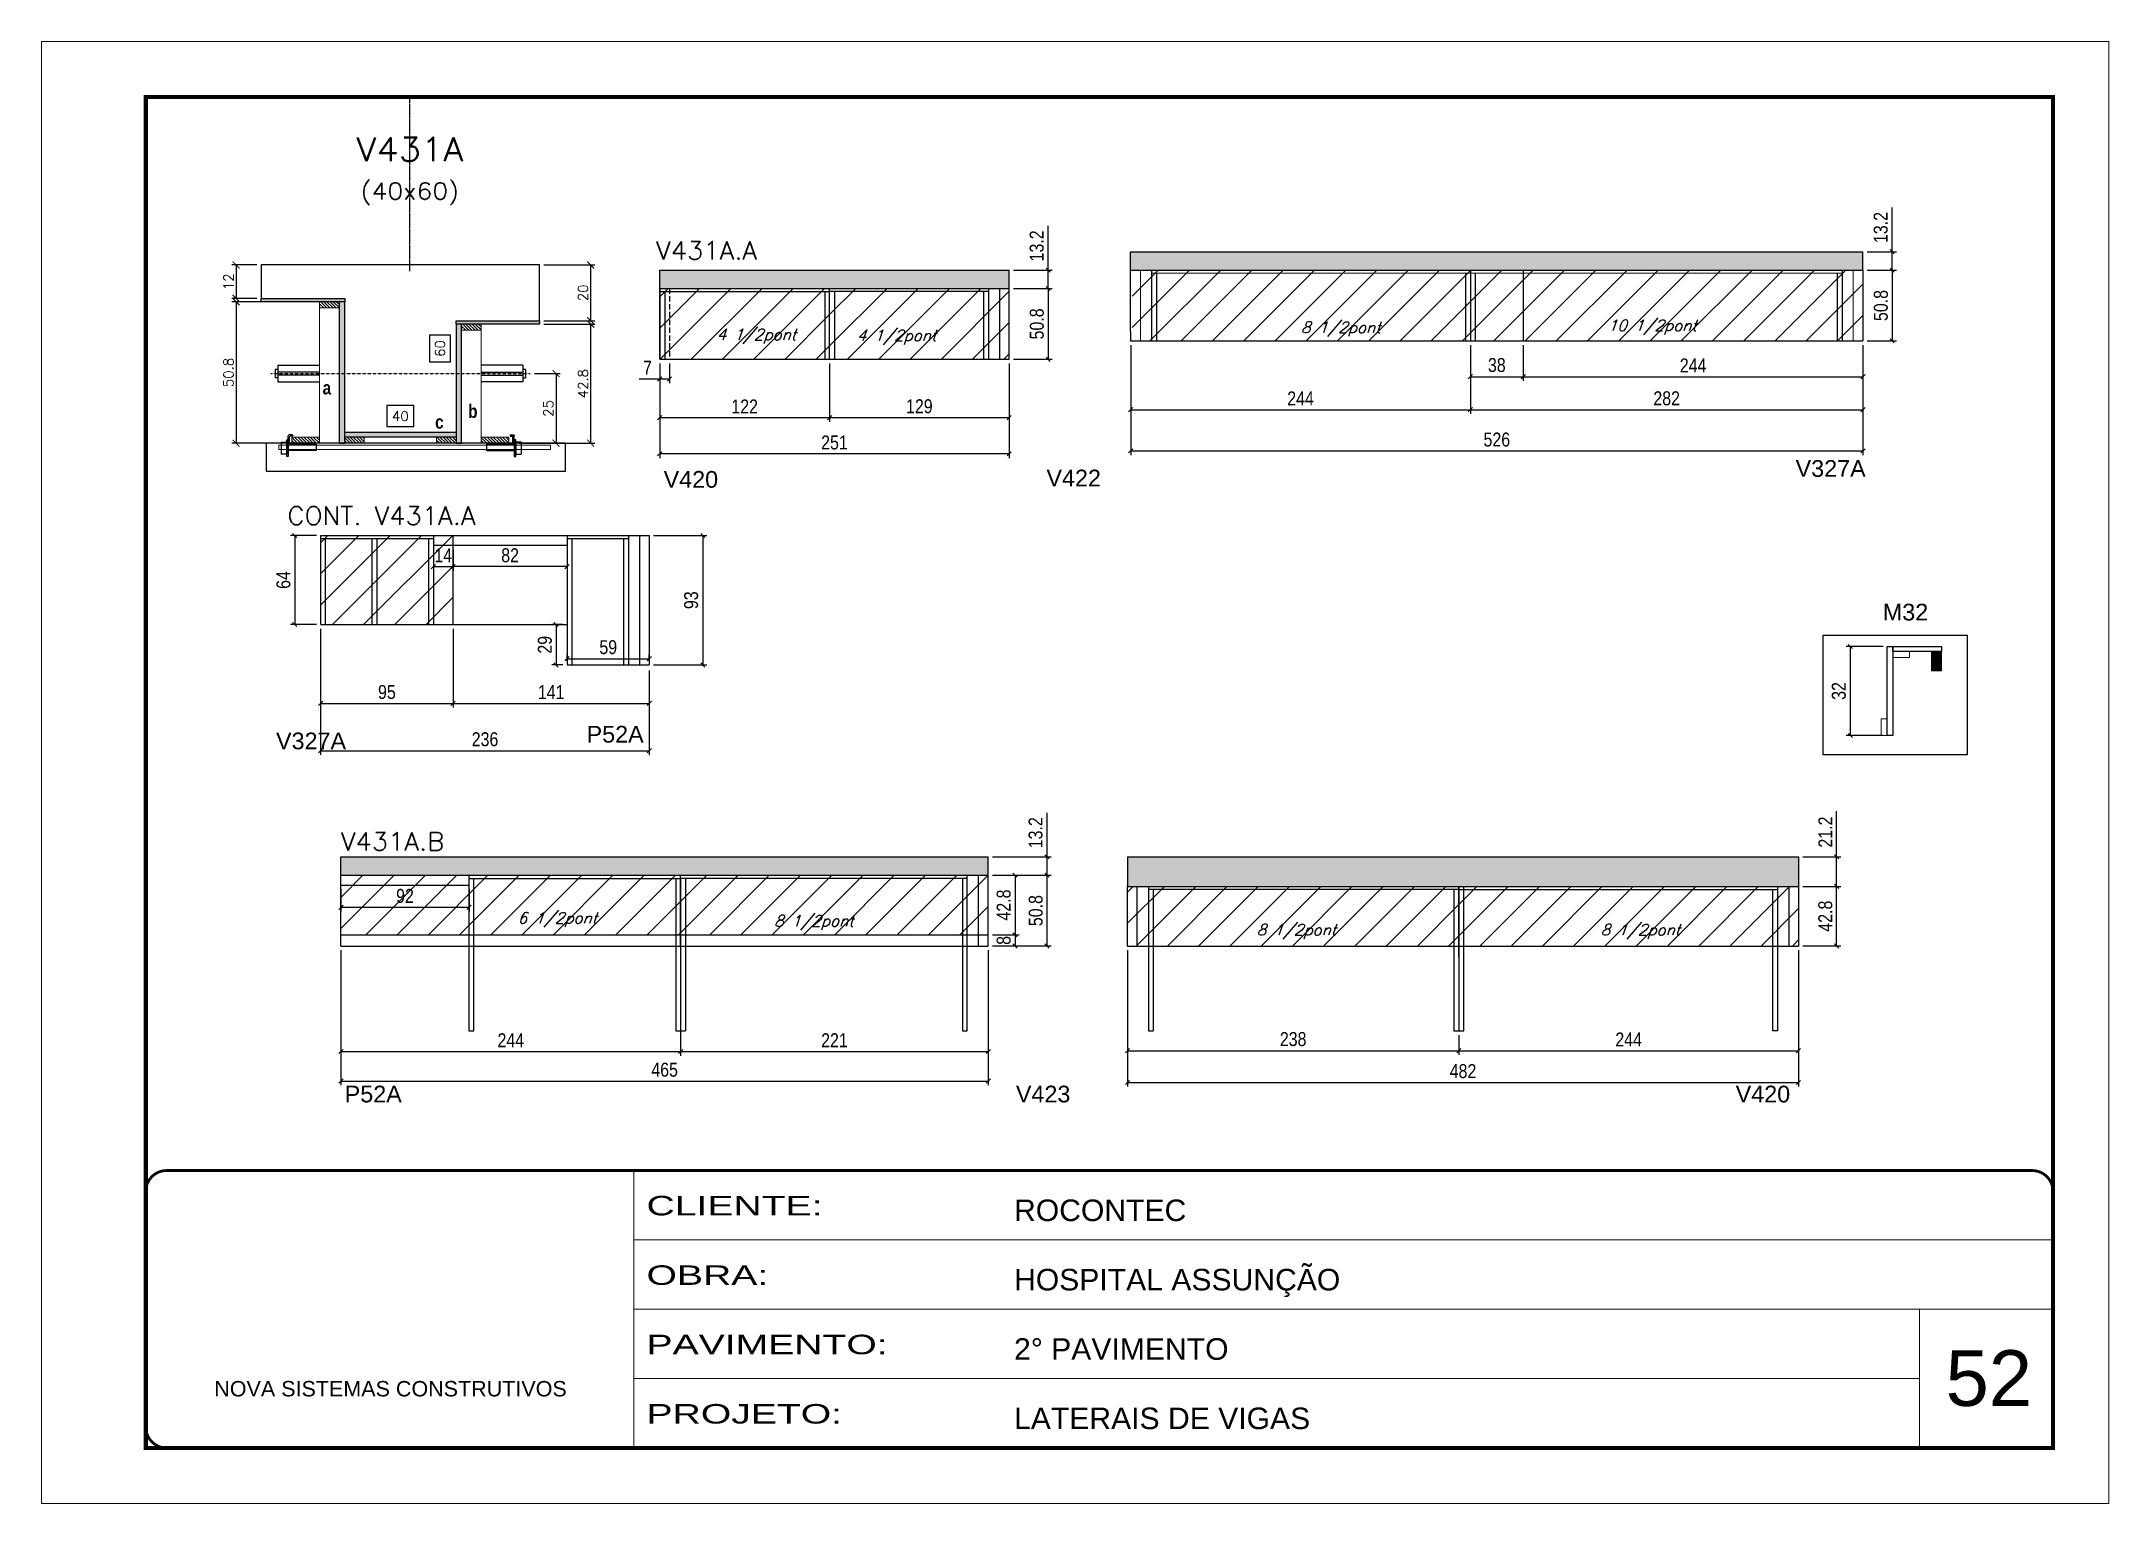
# Model space of a CAD drawing. Extents: x 137137 to 143418, y 10464 to 34486.
# Drawn here: x 141892 to 143377, y 19653 to 20703 of the extents above; entities that cross this region are included whole.
import ezdxf
from ezdxf.enums import TextEntityAlignment as Align

# ---------------------------------------------------------------- set-up
doc = ezdxf.new("R2010")
doc.units = 0
for name, pattern in [('CONTINUO', [0]), ('DASHED', [0.75, 0.5, -0.25]), ('HIDDEN', [0.375, 0.25, -0.125])]:
    doc.linetypes.add(name, pattern=pattern)
for name, color, linetype in [('5', 5, 'Continuous'), ('barrote', 251, 'Continuous'), ('COTA', 241, 'Continuous'), ('Cota Seção (2x)', 4, 'Continuous'), ('detalhes', 4, 'Continuous'), ('Painéis', 200, 'Continuous'), ('presilha', 1, 'Continuous'), ('Reaproveitamento', 251, 'Continuous'), ('SARR_2.2x7', 40, 'Continuous'), ('SARR_3.5x7', 81, 'Continuous'), ('TENSOR', 3, 'Continuous'), ('texto', 7, 'Continuous'), ('Texto de Titulo', 7, 'Continuous'), ('Texto Qtd Sarr', 242, 'Continuous')]:
    doc.layers.add(name, color=color, linetype=linetype)
for name, color, linetype, lineweight in [('CARIMBO', 255, 'Continuous', 9), ('CONCRETO', 251, 'Continuous', 25), ('Folhas', 255, 'Continuous', 9), ('Hachura', 251, 'Continuous', 9), ('Madeira', 126, 'Continuous', 18), ('Sarr 2.2x7', 40, 'Continuous', 9), ('SARRAFO DE PRESSAO', 251, 'DASHED', 9), ('SCO-___-LAJ', 2, 'Continuous', 0), ('Texto Seção', 7, 'Continuous', 15)]:
    doc.layers.add(name, color=color, linetype=linetype, lineweight=lineweight)
doc.styles.add('ARIAL', font='arial.ttf')
doc.styles.add('COTA TECNICA', font='techl___.ttf', dxfattribs={"height": 10})
doc.styles.add('REGUA-120', font='ROMANS.shx', dxfattribs={"height": 15})
doc.styles.add('Romans', font='romans.shx')
doc.styles.get("Standard").update_dxf_attribs({"font": 'arial.ttf'})
doc.styles.add('TECNICA', font='techb___.ttf', dxfattribs={"height": 10})
doc.styles.add('Tecnologia', font='')
doc.styles.get('Tecnologia').set_extended_font_data('Forgotten Futurist')
doc.dimstyles.new('Cota Seção (2x)', dxfattribs={"dimtxt": 7, "dimasz": 5, "dimexe": 3, "dimexo": 3, "dimgap": 2, "dimtad": 3, "dimdec": 1, "dimlfac": 0.5, "dimzin": 12, "dimdsep": 46, "dimtxsty": 'Romans', "dimblk": 'ARCHTICK', "dimcen": 0, "dimclrd": 4, "dimclre": 4, "dimclrt": 1, "dimadec": 1, "dimazin": 3, "dimtfac": 1, "dimtdec": 1, "dimtmove": 0, "dimatfit": 3, "dimldrblk": 'OBLIQUE', "dimfxl": 1, "dimtolj": 1, "dimtzin": 12, "dimarcsym": 0})
doc.dimstyles.new('Cota Seção interna', dxfattribs={"dimtxt": 7, "dimasz": 6, "dimexe": 0.18, "dimexo": 2, "dimgap": -4, "dimtad": 3, "dimdec": 1, "dimlfac": 0.5, "dimzin": 12, "dimdsep": 46, "dimtxsty": 'Romans', "dimblk": 'ARCHTICK', "dimcen": 0.09, "dimse1": 1, "dimse2": 1, "dimsd1": 1, "dimsd2": 1, "dimclrd": 180, "dimclre": 5, "dimclrt": 1, "dimadec": 0, "dimazin": 3, "dimtfac": 1, "dimtdec": 1, "dimtofl": 0, "dimtmove": 0, "dimatfit": 3, "dimldrblk": 'ARCHTICK', "dimfxl": 1, "dimtolj": 1, "dimtzin": 0, "dimarcsym": 0})
doc.dimstyles.new('PAINEL', dxfattribs={"dimtxt": 10, "dimasz": 3, "dimexe": 3, "dimexo": 3, "dimgap": 3, "dimtad": 1, "dimdec": 1, "dimzin": 12, "dimdsep": 46, "dimtxsty": 'COTA TECNICA', "dimblk1": 'OBLIQUE', "dimblk2": 'OBLIQUE', "dimsah": 1, "dimcen": 0.9, "dimclrd": 4, "dimclre": 4, "dimclrt": 240, "dimadec": 1, "dimazin": 3, "dimtfac": 1, "dimtdec": 1, "dimtmove": 0, "dimatfit": 3, "dimfxl": 1, "dimtolj": 1, "dimtzin": 12, "dimarcsym": 0})

msp = doc.modelspace()

# ---------------------------------------------------------------- texts
at = {"layer": '5', "linetype": 'Continuous'}
for s, p in [('V420', (142339.29, 20382.36)), ('V422', (142614.29, 20383.33)), ('V327A', (143152.44, 20390.19)), ('P52A', (142283.96, 20199.37)), ('V327A', (142060.86, 20194.55)), ('P52A', (142110.2, 19940.99)), ('V423', (142592.33, 19940.99)), ('V420', (143109.37, 19940.99))]:
    msp.add_text(s, height=12, rotation=359.99996, dxfattribs=at).set_placement(p)
at = {"layer": '5', "color": 7, "linetype": 'Continuous'}
msp.add_text('M32', height=12, rotation=359.99996, dxfattribs=at).set_placement((143215.07, 20287.04))
at = {"layer": 'CARIMBO', "style": 'ARIAL'}
msp.add_text('52', height=40, dxfattribs=at).set_placement((143260.15, 19723.02))
at = {"layer": 'detalhes', "style": 'TECNICA'}
for s, p in [('a', (142094.35, 20449.34)), ('b', (142198.89, 20432.5)), ('c', (142175.15, 20424.81))]:
    msp.add_text(s, height=9.6, dxfattribs=at).set_placement(p)
at = {"layer": 'texto', "color": 2, "char_height": 8, "attachment_point": 5, "style": 'Romans'}
for s, insert in [('{\\Q19;\\C256;4 1/2pont}', (142405.91, 20491.1)), ('{\\Q19;\\C256;4 1/2pont}', (142506.59, 20490.41)), ('{\\Q19;\\C256;8 1/2pont}', (142825.71, 20496.17)), ('{\\Q19;\\C256;10 1/2pont}', (143049.43, 20497.58)), ('{\\Q19;\\C256;6 1/2pont}', (142262.96, 20072.12)), ('{\\Q19;\\C256;8 1/2pont}', (142447.2, 20070.02)), ('{\\Q19;\\C256;8 1/2pont}', (142793.83, 20063.63)), ('{\\Q19;\\C256;8 1/2pont}', (143040.91, 20063.63))]:
    msp.add_mtext(s, dxfattribs=dict(at, insert=insert))
at = {"layer": 'Texto Seção', "style": 'REGUA-120', "width": 1.05}
for s, p in [('V431A.A', (142333.88, 20546.26)), ('CONT. V431A.A', (142069.08, 20355.76)), ('V431A.B', (142107.44, 20121.89))]:
    msp.add_text(s, height=13, dxfattribs=at).set_placement(p)

# ---------------------------------------------------------------- blocks, each defined once
blk = doc.blocks.new('9999999999')
at = {"color": 30, "linetype": 'CONTINUO'}
for p, q in [((98564.6, 34230.2), (98564.6, 34429.4)), ((98564.6, 34379.6), (99584, 34379.6)), ((98564.6, 34329.8), (99488, 34329.8)), ((99584, 34329.8), (99488, 34329.8)), ((99488, 34329.8), (99488, 34230.2)), ((98564.6, 34280), (99488, 34280))]:
    blk.add_line(p, q, dxfattribs=at)
at = {"color": 30, "linetype": 'CONTINUO', "const_width": 2}
blk.add_lwpolyline([(99584, 34230.2), (99584, 34414.4, 0.414214), (99569, 34429.4), (98229, 34429.4, 0.414214), (98214, 34414.4), (98214, 34245.2, 0.414214), (98229, 34230.2), (99584, 34230.2)], format="xyb", dxfattribs=at)
at = {"layer": 'Folhas'}
blk.add_lwpolyline([(98139, 34190.2), (99624, 34190.2), (99624, 35240.2), (98139, 35240.2)], close=True, dxfattribs=at)
at = {"layer": 'Folhas', "color": 30, "const_width": 3}
blk.add_lwpolyline([(98214, 34230.2), (99584, 34230.2), (99584, 35200.2), (98214, 35200.2)], close=True, dxfattribs=at)
at = {"color": 7, "linetype": 'Continuous', "ltscale": 5, "style": 'ARIAL'}
for s, height, p in [('ROCONTEC', 15.48, (98837.7, 34393.1)), ('HOSPITAL ASSUNÇÃO', 15.483, (98837.7, 34343.3)), ('2° PAVIMENTO', 15.483, (98837.7, 34293.5)), ('NOVA SISTEMAS CONSTRUTIVOS', 11.059, (98263.2, 34267.2)), ('LATERAIS DE VIGAS', 15.483, (98837.7, 34243.7))]:
    blk.add_text(s, height=height, dxfattribs=at).set_placement(p)
at = {"layer": 'Folhas', "color": 7, "style": 'Tecnologia', "width": 1.5}
for s, p in [('CLIENTE:', (98573.7, 34397.2)), ('OBRA:', (98573.7, 34347.3)), ('PAVIMENTO:', (98573.7, 34297.5)), ('PROJETO:', (98573.7, 34247.7))]:
    blk.add_text(s, height=14, dxfattribs=at).set_placement(p)
blk = doc.blocks.new('_ArchTick')
at = {"color": 0, "linetype": 'ByBlock', "const_width": 0.15}
blk.add_lwpolyline([(-0.5, -0.5), (0.5, 0.5)], dxfattribs=at)
blk = doc.blocks.new('*D1587')
at = {"layer": 'COTA', "color": 4, "lineweight": -2, "transparency": 16777216}
for p, q in [((142253.2, 20499.9), (142289.9, 20499.9)), ((142286.9, 20414.3), (142286.9, 20499.9)), ((142235.6, 20414.3), (142289.9, 20414.3))]:
    blk.add_line(p, q, dxfattribs=at)
at = {"layer": 'Defpoints', "color": 0, "transparency": 16777216}
for p in [(142250.2, 20499.9), (142286.9, 20499.9), (142232.6, 20414.3)]:
    blk.add_point(p, dxfattribs=at)
at = {"layer": 'COTA', "color": 4, "lineweight": -2, "transparency": 16777216, "xscale": 5, "yscale": 5, "zscale": 5}
for p, rotation in [((142286.9, 20499.9), 90), ((142286.9, 20414.3), 270)]:
    blk.add_blockref('_ArchTick', p, dxfattribs=dict(at, rotation=rotation))
at = {"layer": 'COTA', "color": 1, "transparency": 16777216, "insert": (142281.4, 20457.1), "char_height": 7, "attachment_point": 5, "rotation": 90, "style": 'Romans'}
blk.add_mtext('\\A1;42.8', dxfattribs=at)
blk = doc.blocks.new('_Oblique')
at = {"color": 0, "linetype": 'ByBlock', "lineweight": -2}
blk.add_line((-0.5, -0.5), (0.5, 0.5), dxfattribs=at)
blk = doc.blocks.new('*D1588')
at = {"layer": 'COTA', "color": 4, "lineweight": -2, "transparency": 16777216}
for p, q in [((142253.2, 20542.3), (142289.9, 20542.3)), ((142286.9, 20502.3), (142286.9, 20542.3)), ((142253.2, 20502.3), (142289.9, 20502.3))]:
    blk.add_line(p, q, dxfattribs=at)
at = {"layer": 'Defpoints', "color": 0, "transparency": 16777216}
for p in [(142250.2, 20542.3), (142286.9, 20542.3), (142250.2, 20502.3)]:
    blk.add_point(p, dxfattribs=at)
at = {"layer": 'COTA', "color": 4, "lineweight": -2, "transparency": 16777216, "xscale": 5, "yscale": 5, "zscale": 5}
for p, rotation in [((142286.9, 20542.3), 90), ((142286.9, 20502.3), 270)]:
    blk.add_blockref('_ArchTick', p, dxfattribs=dict(at, rotation=rotation))
at = {"layer": 'COTA', "color": 1, "transparency": 16777216, "insert": (142281.4, 20522.3), "char_height": 7, "attachment_point": 5, "rotation": 90, "style": 'Romans'}
blk.add_mtext('\\A1;20', dxfattribs=at)
blk = doc.blocks.new('*D1589')
at = {"layer": 'Cota Seção (2x)', "color": 180, "lineweight": -2, "transparency": 16777216}
for p, q in [((142186.2, 20491.8), (142171.2, 20491.8)), ((142171.2, 20491.8), (142171.2, 20472.8)), ((142186.2, 20472.8), (142186.2, 20491.8)), ((142171.2, 20472.8), (142186.2, 20472.8))]:
    blk.add_line(p, q, dxfattribs=at)
at = {"layer": 'Defpoints', "color": 0, "transparency": 16777216}
for p in [(142190.2, 20542.3), (142190.2, 20542.3), (142190.2, 20422.3)]:
    blk.add_point(p, dxfattribs=at)
at = {"layer": 'Cota Seção (2x)', "color": 1, "transparency": 16777216, "insert": (142178.7, 20482.3), "char_height": 7, "attachment_point": 5, "rotation": 90, "style": 'Romans'}
blk.add_mtext('\\A1;60', dxfattribs=at)
blk = doc.blocks.new('PRESILHA METÁLICA 1')
at = {"layer": 'presilha'}
for p, q in [((0, 13), (6, 13)), ((0, 13), (0, 0)), ((6, 0), (0, 0)), ((6, 15.5), (7.5, 15.5)), ((6, -2.5), (6, 15.5)), ((6, 13), (6, 0)), ((7.5, 10.6), (7.5, 19.9)), ((7.5, 15.5), (7.5, -2.5)), ((37.5, 4.1), (7.5, 4.1)), ((12, 21), (8.6, 21)), ((9, 11.6), (9, 18.9)), ((12, 19.5), (9.6, 19.5)), ((37.5, 11), (9.6, 11)), ((12, 21), (12, 19.5)), ((37.5, 11), (37.5, 4.1)), ((7.5, -2.5), (6, -2.5))]:
    blk.add_line(p, q, dxfattribs=at)
for centre, radius, start, end in [((8.6, 19.9), 1.14, 90, 180), ((9.6, 18.9), 0.57, 90, 180), ((9.6, 11.6), 0.57, 180, 270)]:
    blk.add_arc(centre, radius, start, end, dxfattribs=at)
blk = doc.blocks.new('*D1590')
at = {"layer": 'Cota Seção (2x)', "color": 180, "lineweight": -2, "transparency": 16777216}
for p, q in [((142159.8, 20441.3), (142140.5, 20441.3)), ((142140.5, 20441.3), (142140.5, 20426.3)), ((142159.8, 20426.3), (142159.8, 20441.3)), ((142140.5, 20426.3), (142159.8, 20426.3))]:
    blk.add_line(p, q, dxfattribs=at)
at = {"layer": 'Defpoints', "color": 0, "transparency": 16777216}
for p in [(142190.2, 20422.3), (142110.2, 20414.3), (142190.2, 20414.3)]:
    blk.add_point(p, dxfattribs=at)
at = {"layer": 'Cota Seção (2x)', "color": 1, "transparency": 16777216, "insert": (142150.2, 20433.8), "char_height": 7, "attachment_point": 5, "style": 'Romans'}
blk.add_mtext('\\A1;40', dxfattribs=at)
blk = doc.blocks.new('*D1591')
at = {"layer": 'COTA', "color": 4, "lineweight": -2, "transparency": 16777216}
for p, q in [((142089.2, 20515.9), (142029.2, 20515.9)), ((142032.2, 20515.9), (142032.2, 20414.3)), ((142089.2, 20414.3), (142029.2, 20414.3))]:
    blk.add_line(p, q, dxfattribs=at)
at = {"layer": 'Defpoints', "color": 0, "transparency": 16777216}
for p in [(142092.2, 20515.9), (142032.2, 20414.3), (142092.2, 20414.3)]:
    blk.add_point(p, dxfattribs=at)
at = {"layer": 'COTA', "color": 4, "lineweight": -2, "transparency": 16777216, "xscale": 5, "yscale": 5, "zscale": 5}
for p, rotation in [((142032.2, 20515.9), 90), ((142032.2, 20414.3), 270)]:
    blk.add_blockref('_ArchTick', p, dxfattribs=dict(at, rotation=rotation))
at = {"layer": 'COTA', "color": 1, "transparency": 16777216, "insert": (142026.7, 20465.1), "char_height": 7, "attachment_point": 5, "rotation": 90, "style": 'Romans'}
blk.add_mtext('\\A1;50.8', dxfattribs=at)
blk = doc.blocks.new('*D1592')
at = {"layer": 'COTA', "color": 4, "lineweight": -2, "transparency": 16777216}
for p, q in [((142246.5, 20464.3), (142265, 20464.3)), ((142262, 20464.3), (142262, 20414.3)), ((142246.5, 20414.3), (142265, 20414.3))]:
    blk.add_line(p, q, dxfattribs=at)
at = {"layer": 'Defpoints', "color": 0, "transparency": 16777216}
for p in [(142243.5, 20464.3), (142243.5, 20414.3), (142262, 20414.3)]:
    blk.add_point(p, dxfattribs=at)
at = {"layer": 'COTA', "color": 4, "lineweight": -2, "transparency": 16777216, "xscale": 5, "yscale": 5, "zscale": 5}
for p, rotation in [((142262, 20464.3), 90), ((142262, 20414.3), 270)]:
    blk.add_blockref('_ArchTick', p, dxfattribs=dict(at, rotation=rotation))
at = {"layer": 'COTA', "color": 1, "transparency": 16777216, "insert": (142256.5, 20439.3), "char_height": 7, "attachment_point": 5, "rotation": 90, "style": 'Romans'}
blk.add_mtext('\\A1;25', dxfattribs=at)
blk = doc.blocks.new('titulo1')
at = {"layer": 'Defpoints', "color": 252, "linetype": 'HIDDEN', "ltscale": 2}
blk.add_line((0, 0), (0, 125), dxfattribs=at)
at = {"layer": 'Defpoints', "style": 'Romans', "oblique": 15}
blk.add_attdef('FOLHA', text='', height=10, dxfattribs=at).set_placement((0, 15.6), align=Align.MIDDLE_CENTER)
at = {"layer": 'Texto Qtd Sarr', "color": 3, "style": 'Romans', "oblique": 15}
for tag, height, p in [('TITULO', 17, (0, 71.4)), ('SEÇÃO', 12, (0, 41.5))]:
    blk.add_attdef(tag, text='', height=height, dxfattribs=at).set_placement(p, align=Align.MIDDLE_CENTER)
blk = doc.blocks.new('*D1839')
at = {"layer": 'COTA', "color": 4, "lineweight": -2, "ltscale": 25, "transparency": 16777216}
for p, q in [((142336.5, 20471.6), (142336.5, 20403.7)), ((142587.5, 20471.6), (142587.5, 20403.7)), ((142587.5, 20406.7), (142336.5, 20406.7))]:
    blk.add_line(p, q, dxfattribs=at)
at = {"layer": 'Defpoints', "color": 0, "ltscale": 25, "transparency": 16777216}
for p in [(142336.5, 20474.6), (142587.5, 20474.6), (142336.5, 20406.7)]:
    blk.add_point(p, dxfattribs=at)
at = {"layer": 'COTA', "color": 4, "lineweight": -2, "ltscale": 25, "transparency": 16777216, "xscale": 3, "yscale": 3, "zscale": 3, "rotation": 180}
blk.add_blockref('_Oblique', (142336.5, 20406.7), dxfattribs=at)
at = {"layer": 'COTA', "color": 4, "lineweight": -2, "ltscale": 25, "transparency": 16777216, "xscale": 3, "yscale": 3, "zscale": 3}
blk.add_blockref('_Oblique', (142587.5, 20406.7), dxfattribs=at)
at = {"layer": 'COTA', "color": 240, "ltscale": 25, "transparency": 16777216, "insert": (142462, 20414.8), "char_height": 10, "attachment_point": 5, "style": 'COTA TECNICA'}
blk.add_mtext('\\A1;251', dxfattribs=at)
blk = doc.blocks.new('*D1840')
at = {"layer": 'COTA', "color": 4, "lineweight": -2, "ltscale": 25, "transparency": 16777216}
for p, q in [((142336.5, 20471.6), (142336.5, 20429.7)), ((142458.5, 20471.6), (142458.5, 20429.7)), ((142336.5, 20432.7), (142458.5, 20432.7))]:
    blk.add_line(p, q, dxfattribs=at)
at = {"layer": 'Defpoints', "color": 0, "ltscale": 25, "transparency": 16777216}
for p in [(142336.5, 20474.6), (142458.5, 20474.6), (142458.5, 20432.7)]:
    blk.add_point(p, dxfattribs=at)
at = {"layer": 'COTA', "color": 4, "lineweight": -2, "ltscale": 25, "transparency": 16777216, "xscale": 3, "yscale": 3, "zscale": 3, "rotation": 180}
blk.add_blockref('_Oblique', (142336.5, 20432.7), dxfattribs=at)
at = {"layer": 'COTA', "color": 4, "lineweight": -2, "ltscale": 25, "transparency": 16777216, "xscale": 3, "yscale": 3, "zscale": 3}
blk.add_blockref('_Oblique', (142458.5, 20432.7), dxfattribs=at)
at = {"layer": 'COTA', "color": 240, "ltscale": 25, "transparency": 16777216, "insert": (142397.5, 20440.7), "char_height": 10, "attachment_point": 5, "style": 'COTA TECNICA'}
blk.add_mtext('\\A1;122', dxfattribs=at)
blk = doc.blocks.new('*D1593')
at = {"layer": 'COTA', "color": 4, "lineweight": -2, "ltscale": 25, "transparency": 16777216}
for p, q in [((142458.5, 20471.6), (142458.5, 20429.7)), ((142587.5, 20471.6), (142587.5, 20429.7)), ((142458.5, 20432.7), (142587.5, 20432.7))]:
    blk.add_line(p, q, dxfattribs=at)
at = {"layer": 'Defpoints', "color": 0, "ltscale": 25, "transparency": 16777216}
for p in [(142458.5, 20474.6), (142587.5, 20474.6), (142587.5, 20432.7)]:
    blk.add_point(p, dxfattribs=at)
at = {"layer": 'COTA', "color": 4, "lineweight": -2, "ltscale": 25, "transparency": 16777216, "xscale": 3, "yscale": 3, "zscale": 3, "rotation": 180}
blk.add_blockref('_Oblique', (142458.5, 20432.7), dxfattribs=at)
at = {"layer": 'COTA', "color": 4, "lineweight": -2, "ltscale": 25, "transparency": 16777216, "xscale": 3, "yscale": 3, "zscale": 3}
blk.add_blockref('_Oblique', (142587.5, 20432.7), dxfattribs=at)
at = {"layer": 'COTA', "color": 240, "ltscale": 25, "transparency": 16777216, "insert": (142523, 20440.8), "char_height": 10, "attachment_point": 5, "style": 'COTA TECNICA'}
blk.add_mtext('\\A1;129', dxfattribs=at)
blk = doc.blocks.new('*D1841')
at = {"layer": 'COTA', "color": 4, "lineweight": -2, "ltscale": 25, "transparency": 16777216}
for p, q in [((142590.5, 20525.4), (142618.5, 20525.4)), ((142615.5, 20525.4), (142615.5, 20474.6)), ((142590.5, 20474.6), (142618.5, 20474.6))]:
    blk.add_line(p, q, dxfattribs=at)
at = {"layer": 'Defpoints', "color": 0, "ltscale": 25, "transparency": 16777216}
for p in [(142587.5, 20525.4), (142587.5, 20474.6), (142615.5, 20474.6)]:
    blk.add_point(p, dxfattribs=at)
at = {"layer": 'COTA', "color": 4, "lineweight": -2, "ltscale": 25, "transparency": 16777216, "xscale": 3, "yscale": 3, "zscale": 3}
for p, rotation in [((142615.5, 20525.4), 90), ((142615.5, 20474.6), 270)]:
    blk.add_blockref('_Oblique', p, dxfattribs=dict(at, rotation=rotation))
at = {"layer": 'COTA', "color": 240, "ltscale": 25, "transparency": 16777216, "insert": (142607.4, 20500), "char_height": 10, "attachment_point": 5, "rotation": 90, "style": 'COTA TECNICA'}
blk.add_mtext('\\A1;50.8', dxfattribs=at)
blk = doc.blocks.new('*D1842')
at = {"layer": 'COTA', "color": 4, "lineweight": -2, "ltscale": 25, "transparency": 16777216}
for p, q in [((142615.5, 20538.6), (142615.5, 20570.4)), ((142590.5, 20538.6), (142618.5, 20538.6)), ((142615.5, 20525.4), (142615.5, 20538.6)), ((142590.5, 20525.4), (142618.5, 20525.4))]:
    blk.add_line(p, q, dxfattribs=at)
at = {"layer": 'Defpoints', "color": 0, "ltscale": 25, "transparency": 16777216}
for p in [(142587.5, 20538.6), (142615.5, 20538.6), (142587.5, 20525.4)]:
    blk.add_point(p, dxfattribs=at)
at = {"layer": 'COTA', "color": 4, "lineweight": -2, "ltscale": 25, "transparency": 16777216, "xscale": 3, "yscale": 3, "zscale": 3}
for p, rotation in [((142615.5, 20538.6), 90), ((142615.5, 20525.4), 270)]:
    blk.add_blockref('_Oblique', p, dxfattribs=dict(at, rotation=rotation))
at = {"layer": 'COTA', "color": 240, "ltscale": 25, "transparency": 16777216, "insert": (142607.3, 20556), "char_height": 10, "attachment_point": 5, "rotation": 90, "style": 'COTA TECNICA'}
blk.add_mtext('\\A1;13.2', dxfattribs=at)
blk = doc.blocks.new('*D1843')
at = {"layer": 'COTA', "color": 4, "lineweight": -2, "ltscale": 25, "transparency": 16777216}
for p, q in [((142674.8, 20484.8), (142674.8, 20435.4)), ((142918.8, 20484.8), (142918.8, 20435.4)), ((142674.8, 20438.4), (142918.8, 20438.4))]:
    blk.add_line(p, q, dxfattribs=at)
at = {"layer": 'Defpoints', "color": 0, "ltscale": 25, "transparency": 16777216}
for p in [(142674.8, 20487.8), (142918.8, 20487.8), (142918.8, 20438.4)]:
    blk.add_point(p, dxfattribs=at)
at = {"layer": 'COTA', "color": 4, "lineweight": -2, "ltscale": 25, "transparency": 16777216, "xscale": 3, "yscale": 3, "zscale": 3, "rotation": 180}
blk.add_blockref('_Oblique', (142674.8, 20438.4), dxfattribs=at)
at = {"layer": 'COTA', "color": 4, "lineweight": -2, "ltscale": 25, "transparency": 16777216, "xscale": 3, "yscale": 3, "zscale": 3}
blk.add_blockref('_Oblique', (142918.8, 20438.4), dxfattribs=at)
at = {"layer": 'COTA', "color": 240, "ltscale": 25, "transparency": 16777216, "insert": (142796.8, 20446.5), "char_height": 10, "attachment_point": 5, "style": 'COTA TECNICA'}
blk.add_mtext('\\A1;244', dxfattribs=at)
blk = doc.blocks.new('*D1844')
at = {"layer": 'COTA', "color": 4, "lineweight": -2, "ltscale": 25, "transparency": 16777216}
for p, q in [((142956.8, 20484.8), (142956.8, 20459.1)), ((143200.8, 20484.8), (143200.8, 20459.1)), ((142956.8, 20462.1), (143200.8, 20462.1))]:
    blk.add_line(p, q, dxfattribs=at)
at = {"layer": 'Defpoints', "color": 0, "ltscale": 25, "transparency": 16777216}
for p in [(142956.8, 20487.8), (143200.8, 20487.8), (143200.8, 20462.1)]:
    blk.add_point(p, dxfattribs=at)
at = {"layer": 'COTA', "color": 4, "lineweight": -2, "ltscale": 25, "transparency": 16777216, "xscale": 3, "yscale": 3, "zscale": 3, "rotation": 180}
blk.add_blockref('_Oblique', (142956.8, 20462.1), dxfattribs=at)
at = {"layer": 'COTA', "color": 4, "lineweight": -2, "ltscale": 25, "transparency": 16777216, "xscale": 3, "yscale": 3, "zscale": 3}
blk.add_blockref('_Oblique', (143200.8, 20462.1), dxfattribs=at)
at = {"layer": 'COTA', "color": 240, "ltscale": 25, "transparency": 16777216, "insert": (143078.8, 20470.2), "char_height": 10, "attachment_point": 5, "style": 'COTA TECNICA'}
blk.add_mtext('\\A1;244', dxfattribs=at)
blk = doc.blocks.new('*D1845')
at = {"layer": 'COTA', "color": 4, "lineweight": -2, "ltscale": 25, "transparency": 16777216}
for p, q in [((143203.8, 20538.6), (143224.8, 20538.6)), ((143221.8, 20538.6), (143221.8, 20487.8)), ((143203.8, 20487.8), (143224.8, 20487.8))]:
    blk.add_line(p, q, dxfattribs=at)
at = {"layer": 'Defpoints', "color": 0, "ltscale": 25, "transparency": 16777216}
for p in [(143200.8, 20538.6), (143200.8, 20487.8), (143221.8, 20487.8)]:
    blk.add_point(p, dxfattribs=at)
at = {"layer": 'COTA', "color": 4, "lineweight": -2, "ltscale": 25, "transparency": 16777216, "xscale": 3, "yscale": 3, "zscale": 3}
for p, rotation in [((143221.8, 20538.6), 90), ((143221.8, 20487.8), 270)]:
    blk.add_blockref('_Oblique', p, dxfattribs=dict(at, rotation=rotation))
at = {"layer": 'COTA', "color": 240, "ltscale": 25, "transparency": 16777216, "insert": (143213.7, 20513.2), "char_height": 10, "attachment_point": 5, "rotation": 90, "style": 'COTA TECNICA'}
blk.add_mtext('\\A1;50.8', dxfattribs=at)
blk = doc.blocks.new('*D1573')
at = {"layer": 'COTA', "color": 4, "lineweight": -2, "ltscale": 25, "transparency": 16777216}
for p, q in [((142674.8, 20484.8), (142674.8, 20405.8)), ((143200.8, 20484.8), (143200.8, 20405.8)), ((142674.8, 20408.8), (143200.8, 20408.8))]:
    blk.add_line(p, q, dxfattribs=at)
at = {"layer": 'Defpoints', "color": 0, "ltscale": 25, "transparency": 16777216}
for p in [(142674.8, 20487.8), (143200.8, 20487.8), (143200.8, 20408.8)]:
    blk.add_point(p, dxfattribs=at)
at = {"layer": 'COTA', "color": 4, "lineweight": -2, "ltscale": 25, "transparency": 16777216, "xscale": 3, "yscale": 3, "zscale": 3, "rotation": 180}
blk.add_blockref('_Oblique', (142674.8, 20408.8), dxfattribs=at)
at = {"layer": 'COTA', "color": 4, "lineweight": -2, "ltscale": 25, "transparency": 16777216, "xscale": 3, "yscale": 3, "zscale": 3}
blk.add_blockref('_Oblique', (143200.8, 20408.8), dxfattribs=at)
at = {"layer": 'COTA', "color": 240, "ltscale": 25, "transparency": 16777216, "insert": (142937.8, 20416.9), "char_height": 10, "attachment_point": 5, "style": 'COTA TECNICA'}
blk.add_mtext('\\A1;526', dxfattribs=at)
blk = doc.blocks.new('*D1846')
at = {"layer": 'COTA', "color": 4, "lineweight": -2, "ltscale": 25, "transparency": 16777216}
for p, q in [((142918.8, 20484.8), (142918.8, 20459.1)), ((142956.8, 20484.8), (142956.8, 20459.1)), ((142918.8, 20462.1), (142956.8, 20462.1))]:
    blk.add_line(p, q, dxfattribs=at)
at = {"layer": 'Defpoints', "color": 0, "ltscale": 25, "transparency": 16777216}
for p in [(142918.8, 20487.8), (142956.8, 20487.8), (142956.8, 20462.1)]:
    blk.add_point(p, dxfattribs=at)
at = {"layer": 'COTA', "color": 4, "lineweight": -2, "ltscale": 25, "transparency": 16777216, "xscale": 3, "yscale": 3, "zscale": 3, "rotation": 180}
blk.add_blockref('_Oblique', (142918.8, 20462.1), dxfattribs=at)
at = {"layer": 'COTA', "color": 4, "lineweight": -2, "ltscale": 25, "transparency": 16777216, "xscale": 3, "yscale": 3, "zscale": 3}
blk.add_blockref('_Oblique', (142956.8, 20462.1), dxfattribs=at)
at = {"layer": 'COTA', "color": 240, "ltscale": 25, "transparency": 16777216, "insert": (142937.8, 20470.4), "char_height": 10, "attachment_point": 5, "style": 'COTA TECNICA'}
blk.add_mtext('\\A1;38', dxfattribs=at)
blk = doc.blocks.new('*D1574')
at = {"layer": 'COTA', "color": 4, "lineweight": -2, "ltscale": 25, "transparency": 16777216}
for p, q in [((142918.8, 20484.8), (142918.8, 20435.4)), ((143200.8, 20484.8), (143200.8, 20435.4)), ((142918.8, 20438.4), (143200.8, 20438.4))]:
    blk.add_line(p, q, dxfattribs=at)
at = {"layer": 'Defpoints', "color": 0, "ltscale": 25, "transparency": 16777216}
for p in [(142918.8, 20487.8), (143200.8, 20487.8), (143200.8, 20438.4)]:
    blk.add_point(p, dxfattribs=at)
at = {"layer": 'COTA', "color": 4, "lineweight": -2, "ltscale": 25, "transparency": 16777216, "xscale": 3, "yscale": 3, "zscale": 3, "rotation": 180}
blk.add_blockref('_Oblique', (142918.8, 20438.4), dxfattribs=at)
at = {"layer": 'COTA', "color": 4, "lineweight": -2, "ltscale": 25, "transparency": 16777216, "xscale": 3, "yscale": 3, "zscale": 3}
blk.add_blockref('_Oblique', (143200.8, 20438.4), dxfattribs=at)
at = {"layer": 'COTA', "color": 240, "ltscale": 25, "transparency": 16777216, "insert": (143059.8, 20446.5), "char_height": 10, "attachment_point": 5, "style": 'COTA TECNICA'}
blk.add_mtext('\\A1;282', dxfattribs=at)
blk = doc.blocks.new('*D1847')
at = {"layer": 'COTA', "color": 4, "lineweight": -2, "ltscale": 25, "transparency": 16777216}
for p, q in [((142332, 20348.1), (142370.4, 20348.1)), ((142367.4, 20348.1), (142367.4, 20255.1)), ((142332, 20255.1), (142370.4, 20255.1))]:
    blk.add_line(p, q, dxfattribs=at)
at = {"layer": 'Defpoints', "color": 0, "ltscale": 25, "transparency": 16777216}
for p in [(142329, 20348.1), (142329, 20255.1), (142367.4, 20255.1)]:
    blk.add_point(p, dxfattribs=at)
at = {"layer": 'COTA', "color": 4, "lineweight": -2, "ltscale": 25, "transparency": 16777216, "xscale": 3, "yscale": 3, "zscale": 3}
for p, rotation in [((142367.4, 20348.1), 90), ((142367.4, 20255.1), 270)]:
    blk.add_blockref('_Oblique', p, dxfattribs=dict(at, rotation=rotation))
at = {"layer": 'COTA', "color": 240, "ltscale": 25, "transparency": 16777216, "insert": (142359.1, 20301.6), "char_height": 10, "attachment_point": 5, "rotation": 90, "style": 'COTA TECNICA'}
blk.add_mtext('\\A1;93', dxfattribs=at)
blk = doc.blocks.new('*D1575')
at = {"layer": 'COTA', "color": 4, "lineweight": -2, "ltscale": 25, "transparency": 16777216}
for p, q in [((142092.9, 20281.1), (142092.9, 20224.5)), ((142188, 20281.1), (142188, 20224.5)), ((142092.9, 20227.5), (142188, 20227.5))]:
    blk.add_line(p, q, dxfattribs=at)
at = {"layer": 'Defpoints', "color": 0, "ltscale": 25, "transparency": 16777216}
for p in [(142092.9, 20284.1), (142188, 20284.1), (142188, 20227.5)]:
    blk.add_point(p, dxfattribs=at)
at = {"layer": 'COTA', "color": 4, "lineweight": -2, "ltscale": 25, "transparency": 16777216, "xscale": 3, "yscale": 3, "zscale": 3, "rotation": 180}
blk.add_blockref('_Oblique', (142092.9, 20227.5), dxfattribs=at)
at = {"layer": 'COTA', "color": 4, "lineweight": -2, "ltscale": 25, "transparency": 16777216, "xscale": 3, "yscale": 3, "zscale": 3}
blk.add_blockref('_Oblique', (142188, 20227.5), dxfattribs=at)
at = {"layer": 'COTA', "color": 240, "ltscale": 25, "transparency": 16777216, "insert": (142140.5, 20235.6), "char_height": 10, "attachment_point": 5, "style": 'COTA TECNICA'}
blk.add_mtext('\\A1;95', dxfattribs=at)
blk = doc.blocks.new('*D1576')
at = {"layer": 'COTA', "color": 4, "lineweight": -2, "ltscale": 25, "transparency": 16777216}
for p, q in [((142188, 20281.1), (142188, 20224.5)), ((142329, 20251.1), (142329, 20224.5)), ((142188, 20227.5), (142329, 20227.5))]:
    blk.add_line(p, q, dxfattribs=at)
at = {"layer": 'Defpoints', "color": 0, "ltscale": 25, "transparency": 16777216}
for p in [(142188, 20284.1), (142329, 20254.1), (142329, 20227.5)]:
    blk.add_point(p, dxfattribs=at)
at = {"layer": 'COTA', "color": 4, "lineweight": -2, "ltscale": 25, "transparency": 16777216, "xscale": 3, "yscale": 3, "zscale": 3, "rotation": 180}
blk.add_blockref('_Oblique', (142188, 20227.5), dxfattribs=at)
at = {"layer": 'COTA', "color": 4, "lineweight": -2, "ltscale": 25, "transparency": 16777216, "xscale": 3, "yscale": 3, "zscale": 3}
blk.add_blockref('_Oblique', (142329, 20227.5), dxfattribs=at)
at = {"layer": 'COTA', "color": 240, "ltscale": 25, "transparency": 16777216, "insert": (142258.5, 20235.6), "char_height": 10, "attachment_point": 5, "style": 'COTA TECNICA'}
blk.add_mtext('\\A1;141', dxfattribs=at)
blk = doc.blocks.new('*D1577')
at = {"layer": 'COTA', "color": 4, "lineweight": -2, "ltscale": 25, "transparency": 16777216}
for p, q in [((142092.9, 20281.1), (142092.9, 20190.5)), ((142329, 20251.1), (142329, 20190.5)), ((142092.9, 20193.5), (142329, 20193.5))]:
    blk.add_line(p, q, dxfattribs=at)
at = {"layer": 'Defpoints', "color": 0, "ltscale": 25, "transparency": 16777216}
for p in [(142092.9, 20284.1), (142329, 20254.1), (142329, 20193.5)]:
    blk.add_point(p, dxfattribs=at)
at = {"layer": 'COTA', "color": 4, "lineweight": -2, "ltscale": 25, "transparency": 16777216, "xscale": 3, "yscale": 3, "zscale": 3, "rotation": 180}
blk.add_blockref('_Oblique', (142092.9, 20193.5), dxfattribs=at)
at = {"layer": 'COTA', "color": 4, "lineweight": -2, "ltscale": 25, "transparency": 16777216, "xscale": 3, "yscale": 3, "zscale": 3}
blk.add_blockref('_Oblique', (142329, 20193.5), dxfattribs=at)
at = {"layer": 'COTA', "color": 240, "ltscale": 25, "transparency": 16777216, "insert": (142211, 20201.7), "char_height": 10, "attachment_point": 5, "style": 'COTA TECNICA'}
blk.add_mtext('\\A1;236', dxfattribs=at)
blk = doc.blocks.new('*D1578')
at = {"layer": 'COTA', "color": 4, "lineweight": -2, "ltscale": 25, "transparency": 16777216}
for p, q in [((142188, 20338.1), (142188, 20322.7)), ((142269.9, 20338.1), (142269.9, 20322.7)), ((142269.9, 20325.7), (142188, 20325.7))]:
    blk.add_line(p, q, dxfattribs=at)
at = {"layer": 'Defpoints', "color": 0, "ltscale": 25, "transparency": 16777216}
for p in [(142188, 20341.1), (142269.9, 20341.1), (142188, 20325.7)]:
    blk.add_point(p, dxfattribs=at)
at = {"layer": 'COTA', "color": 4, "lineweight": -2, "ltscale": 25, "transparency": 16777216, "xscale": 3, "yscale": 3, "zscale": 3, "rotation": 180}
blk.add_blockref('_Oblique', (142188, 20325.7), dxfattribs=at)
at = {"layer": 'COTA', "color": 4, "lineweight": -2, "ltscale": 25, "transparency": 16777216, "xscale": 3, "yscale": 3, "zscale": 3}
blk.add_blockref('_Oblique', (142269.9, 20325.7), dxfattribs=at)
at = {"layer": 'COTA', "color": 240, "ltscale": 25, "transparency": 16777216, "insert": (142229, 20333.8), "char_height": 10, "attachment_point": 5, "style": 'COTA TECNICA'}
blk.add_mtext('\\A1;82', dxfattribs=at)
blk = doc.blocks.new('*D1848')
at = {"layer": 'COTA', "color": 4, "lineweight": -2, "ltscale": 25, "transparency": 16777216}
for p, q in [((142173.9, 20338.1), (142173.9, 20322.7)), ((142188, 20338.1), (142188, 20322.7)), ((142173.9, 20325.7), (142188, 20325.7))]:
    blk.add_line(p, q, dxfattribs=at)
at = {"layer": 'Defpoints', "color": 0, "ltscale": 25, "transparency": 16777216}
for p in [(142173.9, 20341.1), (142188, 20341.1), (142188, 20325.7)]:
    blk.add_point(p, dxfattribs=at)
at = {"layer": 'COTA', "color": 4, "lineweight": -2, "ltscale": 25, "transparency": 16777216, "xscale": 3, "yscale": 3, "zscale": 3, "rotation": 180}
blk.add_blockref('_Oblique', (142173.9, 20325.7), dxfattribs=at)
at = {"layer": 'COTA', "color": 4, "lineweight": -2, "ltscale": 25, "transparency": 16777216, "xscale": 3, "yscale": 3, "zscale": 3}
blk.add_blockref('_Oblique', (142188, 20325.7), dxfattribs=at)
at = {"layer": 'COTA', "color": 240, "ltscale": 25, "transparency": 16777216, "insert": (142181, 20333.8), "char_height": 10, "attachment_point": 5, "style": 'COTA TECNICA'}
blk.add_mtext('\\A1;14', dxfattribs=at)
blk = doc.blocks.new('*D1849')
at = {"layer": 'COTA', "color": 4, "lineweight": -2, "ltscale": 25, "transparency": 16777216}
for p, q in [((142089.9, 20348.1), (142071.3, 20348.1)), ((142074.3, 20348.1), (142074.3, 20284.1)), ((142089.9, 20284.1), (142071.3, 20284.1))]:
    blk.add_line(p, q, dxfattribs=at)
at = {"layer": 'Defpoints', "color": 0, "ltscale": 25, "transparency": 16777216}
for p in [(142092.9, 20348.1), (142074.3, 20284.1), (142092.9, 20284.1)]:
    blk.add_point(p, dxfattribs=at)
at = {"layer": 'COTA', "color": 4, "lineweight": -2, "ltscale": 25, "transparency": 16777216, "xscale": 3, "yscale": 3, "zscale": 3}
for p, rotation in [((142074.3, 20348.1), 90), ((142074.3, 20284.1), 270)]:
    blk.add_blockref('_Oblique', p, dxfattribs=dict(at, rotation=rotation))
at = {"layer": 'COTA', "color": 240, "ltscale": 25, "transparency": 16777216, "insert": (142066.2, 20316.1), "char_height": 10, "attachment_point": 5, "rotation": 90, "style": 'COTA TECNICA'}
blk.add_mtext('\\A1;64', dxfattribs=at)
blk = doc.blocks.new('*D1850')
at = {"layer": 'Defpoints', "color": 0, "linetype": 'ByBlock', "transparency": 16777216}
for p in [(143218.2, 20268.4), (143191.7, 20204.4), (143218.2, 20204.4)]:
    blk.add_point(p, dxfattribs=at)
at = {"layer": 'Sarr 2.2x7', "color": 4, "linetype": 'ByBlock', "lineweight": -2, "transparency": 16777216}
for p, q in [((143215.2, 20268.4), (143188.7, 20268.4)), ((143191.7, 20268.4), (143191.7, 20204.4)), ((143215.2, 20204.4), (143188.7, 20204.4))]:
    blk.add_line(p, q, dxfattribs=at)
at = {"layer": 'Sarr 2.2x7', "color": 4, "linetype": 'ByBlock', "lineweight": -2, "transparency": 16777216, "xscale": 3, "yscale": 3, "zscale": 3}
for p, rotation in [((143191.7, 20268.4), 90), ((143191.7, 20204.4), 270)]:
    blk.add_blockref('_Oblique', p, dxfattribs=dict(at, rotation=rotation))
at = {"layer": 'Sarr 2.2x7', "color": 240, "linetype": 'ByBlock', "transparency": 16777216, "insert": (143183.5, 20236.4), "char_height": 10, "attachment_point": 5, "rotation": 90, "style": 'COTA TECNICA'}
blk.add_mtext('\\A1;32', dxfattribs=at)
blk = doc.blocks.new('*D1851')
at = {"layer": 'COTA', "color": 4, "lineweight": -2, "ltscale": 25, "transparency": 16777216}
for p, q in [((142336.5, 20471.6), (142336.5, 20457.4)), ((142343.5, 20471.6), (142343.5, 20457.4)), ((142336.5, 20460.4), (142321.8, 20460.4)), ((142343.5, 20460.4), (142336.5, 20460.4))]:
    blk.add_line(p, q, dxfattribs=at)
at = {"layer": 'Defpoints', "color": 0, "ltscale": 25, "transparency": 16777216}
for p in [(142336.5, 20474.6), (142343.5, 20474.6), (142336.5, 20460.4)]:
    blk.add_point(p, dxfattribs=at)
at = {"layer": 'COTA', "color": 4, "lineweight": -2, "ltscale": 25, "transparency": 16777216, "xscale": 3, "yscale": 3, "zscale": 3, "rotation": 180}
blk.add_blockref('_Oblique', (142336.5, 20460.4), dxfattribs=at)
at = {"layer": 'COTA', "color": 4, "lineweight": -2, "ltscale": 25, "transparency": 16777216, "xscale": 3, "yscale": 3, "zscale": 3}
blk.add_blockref('_Oblique', (142343.5, 20460.4), dxfattribs=at)
at = {"layer": 'COTA', "color": 240, "ltscale": 25, "transparency": 16777216, "insert": (142327.7, 20468.5), "char_height": 10, "attachment_point": 5, "style": 'COTA TECNICA'}
blk.add_mtext('\\A1;7', dxfattribs=at)
blk = doc.blocks.new('*D1852')
at = {"layer": 'COTA', "color": 4, "lineweight": -2, "transparency": 16777216}
for p, q in [((142047.2, 20542.3), (142029.2, 20542.3)), ((142032.2, 20542.3), (142032.2, 20518.3)), ((142047.2, 20518.3), (142029.2, 20518.3))]:
    blk.add_line(p, q, dxfattribs=at)
at = {"layer": 'Defpoints', "color": 0, "transparency": 16777216}
for p in [(142050.2, 20542.3), (142032.2, 20518.3), (142050.2, 20518.3)]:
    blk.add_point(p, dxfattribs=at)
at = {"layer": 'COTA', "color": 4, "lineweight": -2, "transparency": 16777216, "xscale": 5, "yscale": 5, "zscale": 5}
for p, rotation in [((142032.2, 20542.3), 90), ((142032.2, 20518.3), 270)]:
    blk.add_blockref('_ArchTick', p, dxfattribs=dict(at, rotation=rotation))
at = {"layer": 'COTA', "color": 1, "transparency": 16777216, "insert": (142026.7, 20530.3), "char_height": 7, "attachment_point": 5, "rotation": 90, "style": 'Romans'}
blk.add_mtext('\\A1;12', dxfattribs=at)
blk = doc.blocks.new('*D1853')
at = {"layer": 'COTA', "color": 4, "lineweight": -2, "ltscale": 25, "transparency": 16777216}
for p, q in [((143221.8, 20551.8), (143221.8, 20583.6)), ((143203.8, 20551.8), (143224.8, 20551.8)), ((143203.8, 20538.6), (143224.8, 20538.6)), ((143221.8, 20538.6), (143221.8, 20551.8))]:
    blk.add_line(p, q, dxfattribs=at)
at = {"layer": 'Defpoints', "color": 0, "ltscale": 25, "transparency": 16777216}
for p in [(143200.8, 20551.8), (143200.8, 20538.6), (143221.8, 20551.8)]:
    blk.add_point(p, dxfattribs=at)
at = {"layer": 'COTA', "color": 4, "lineweight": -2, "ltscale": 25, "transparency": 16777216, "xscale": 3, "yscale": 3, "zscale": 3}
for p, rotation in [((143221.8, 20551.8), 90), ((143221.8, 20538.6), 270)]:
    blk.add_blockref('_Oblique', p, dxfattribs=dict(at, rotation=rotation))
at = {"layer": 'COTA', "color": 240, "ltscale": 25, "transparency": 16777216, "insert": (143213.6, 20569.2), "char_height": 10, "attachment_point": 5, "rotation": 90, "style": 'COTA TECNICA'}
blk.add_mtext('\\A1;13.2', dxfattribs=at)
blk = doc.blocks.new('*D1854')
at = {"layer": 'COTA', "color": 4, "lineweight": -2, "ltscale": 25, "transparency": 16777216}
for p, q in [((142269.9, 20258.1), (142269.9, 20262.6)), ((142269.9, 20259.6), (142329, 20259.6)), ((142329, 20258.1), (142329, 20262.6))]:
    blk.add_line(p, q, dxfattribs=at)
at = {"layer": 'Defpoints', "color": 0, "ltscale": 25, "transparency": 16777216}
for p in [(142329, 20259.6), (142269.9, 20255.1), (142329, 20255.1)]:
    blk.add_point(p, dxfattribs=at)
at = {"layer": 'COTA', "color": 4, "lineweight": -2, "ltscale": 25, "transparency": 16777216, "xscale": 3, "yscale": 3, "zscale": 3, "rotation": 180}
blk.add_blockref('_Oblique', (142269.9, 20259.6), dxfattribs=at)
at = {"layer": 'COTA', "color": 4, "lineweight": -2, "ltscale": 25, "transparency": 16777216, "xscale": 3, "yscale": 3, "zscale": 3}
blk.add_blockref('_Oblique', (142329, 20259.6), dxfattribs=at)
at = {"layer": 'COTA', "color": 240, "ltscale": 25, "transparency": 16777216, "insert": (142299.5, 20267.8), "char_height": 10, "attachment_point": 5, "style": 'COTA TECNICA'}
blk.add_mtext('\\A1;59', dxfattribs=at)
blk = doc.blocks.new('*D1855')
at = {"layer": 'COTA', "color": 4, "lineweight": -2, "ltscale": 25, "transparency": 16777216}
for p, q in [((142266.9, 20284.1), (142259, 20284.1)), ((142262, 20284.1), (142262, 20255.1)), ((142266.9, 20255.1), (142259, 20255.1))]:
    blk.add_line(p, q, dxfattribs=at)
at = {"layer": 'Defpoints', "color": 0, "ltscale": 25, "transparency": 16777216}
for p in [(142269.9, 20284.1), (142262, 20255.1), (142269.9, 20255.1)]:
    blk.add_point(p, dxfattribs=at)
at = {"layer": 'COTA', "color": 4, "lineweight": -2, "ltscale": 25, "transparency": 16777216, "xscale": 3, "yscale": 3, "zscale": 3}
for p, rotation in [((142262, 20284.1), 90), ((142262, 20255.1), 270)]:
    blk.add_blockref('_Oblique', p, dxfattribs=dict(at, rotation=rotation))
at = {"layer": 'COTA', "color": 240, "ltscale": 25, "transparency": 16777216, "insert": (142254, 20269.6), "char_height": 10, "attachment_point": 5, "rotation": 90, "style": 'COTA TECNICA'}
blk.add_mtext('\\A1;29', dxfattribs=at)
blk = doc.blocks.new('*D1856')
at = {"layer": 'COTA', "color": 4, "lineweight": -2, "ltscale": 25, "transparency": 16777216}
for p, q in [((142107.5, 20050.3), (142107.5, 19974.5)), ((142351.5, 20050.3), (142351.5, 19974.5)), ((142107.5, 19977.5), (142351.5, 19977.5))]:
    blk.add_line(p, q, dxfattribs=at)
at = {"layer": 'Defpoints', "color": 0, "ltscale": 25, "transparency": 16777216}
for p in [(142107.5, 20053.3), (142351.5, 20053.3), (142351.5, 19977.5)]:
    blk.add_point(p, dxfattribs=at)
at = {"layer": 'COTA', "color": 4, "lineweight": -2, "ltscale": 25, "transparency": 16777216, "xscale": 3, "yscale": 3, "zscale": 3, "rotation": 180}
blk.add_blockref('_Oblique', (142107.5, 19977.5), dxfattribs=at)
at = {"layer": 'COTA', "color": 4, "lineweight": -2, "ltscale": 25, "transparency": 16777216, "xscale": 3, "yscale": 3, "zscale": 3}
blk.add_blockref('_Oblique', (142351.5, 19977.5), dxfattribs=at)
at = {"layer": 'COTA', "color": 240, "ltscale": 25, "transparency": 16777216, "insert": (142229.5, 19985.6), "char_height": 10, "attachment_point": 5, "style": 'COTA TECNICA'}
blk.add_mtext('\\A1;244', dxfattribs=at)
blk = doc.blocks.new('*D1857')
at = {"layer": 'COTA', "color": 4, "lineweight": -2, "ltscale": 25, "transparency": 16777216}
for p, q in [((142351.5, 20050.3), (142351.5, 19974.5)), ((142572.5, 20050.3), (142572.5, 19974.5)), ((142351.5, 19977.5), (142572.5, 19977.5))]:
    blk.add_line(p, q, dxfattribs=at)
at = {"layer": 'Defpoints', "color": 0, "ltscale": 25, "transparency": 16777216}
for p in [(142351.5, 20053.3), (142572.5, 20053.3), (142572.5, 19977.5)]:
    blk.add_point(p, dxfattribs=at)
at = {"layer": 'COTA', "color": 4, "lineweight": -2, "ltscale": 25, "transparency": 16777216, "xscale": 3, "yscale": 3, "zscale": 3, "rotation": 180}
blk.add_blockref('_Oblique', (142351.5, 19977.5), dxfattribs=at)
at = {"layer": 'COTA', "color": 4, "lineweight": -2, "ltscale": 25, "transparency": 16777216, "xscale": 3, "yscale": 3, "zscale": 3}
blk.add_blockref('_Oblique', (142572.5, 19977.5), dxfattribs=at)
at = {"layer": 'COTA', "color": 240, "ltscale": 25, "transparency": 16777216, "insert": (142462, 19985.6), "char_height": 10, "attachment_point": 5, "style": 'COTA TECNICA'}
blk.add_mtext('\\A1;221', dxfattribs=at)
blk = doc.blocks.new('*D1858')
at = {"layer": 'COTA', "color": 4, "lineweight": -2, "ltscale": 25, "transparency": 16777216}
for p, q in [((143157.5, 20096.1), (143184.9, 20096.1)), ((143181.9, 20053.3), (143181.9, 20096.1)), ((143157.5, 20053.3), (143184.9, 20053.3))]:
    blk.add_line(p, q, dxfattribs=at)
at = {"layer": 'Defpoints', "color": 0, "ltscale": 25, "transparency": 16777216}
for p in [(143154.5, 20096.1), (143181.9, 20096.1), (143154.5, 20053.3)]:
    blk.add_point(p, dxfattribs=at)
at = {"layer": 'COTA', "color": 4, "lineweight": -2, "ltscale": 25, "transparency": 16777216, "xscale": 3, "yscale": 3, "zscale": 3}
for p, rotation in [((143181.9, 20096.1), 90), ((143181.9, 20053.3), 270)]:
    blk.add_blockref('_Oblique', p, dxfattribs=dict(at, rotation=rotation))
at = {"layer": 'COTA', "color": 240, "ltscale": 25, "transparency": 16777216, "insert": (143173.8, 20074.7), "char_height": 10, "attachment_point": 5, "rotation": 90, "style": 'COTA TECNICA'}
blk.add_mtext('\\A1;42.8', dxfattribs=at)
blk = doc.blocks.new('*D1859')
at = {"layer": 'COTA', "color": 4, "lineweight": -2, "ltscale": 25, "transparency": 16777216}
for p, q in [((143181.9, 20117.3), (143181.9, 20150)), ((143157.5, 20117.3), (143184.9, 20117.3)), ((143181.9, 20096.1), (143181.9, 20117.3)), ((143157.5, 20096.1), (143184.9, 20096.1))]:
    blk.add_line(p, q, dxfattribs=at)
at = {"layer": 'Defpoints', "color": 0, "ltscale": 25, "transparency": 16777216}
for p in [(143154.5, 20117.3), (143181.9, 20117.3), (143154.5, 20096.1)]:
    blk.add_point(p, dxfattribs=at)
at = {"layer": 'COTA', "color": 4, "lineweight": -2, "ltscale": 25, "transparency": 16777216, "xscale": 3, "yscale": 3, "zscale": 3}
for p, rotation in [((143181.9, 20117.3), 90), ((143181.9, 20096.1), 270)]:
    blk.add_blockref('_Oblique', p, dxfattribs=dict(at, rotation=rotation))
at = {"layer": 'COTA', "color": 240, "ltscale": 25, "transparency": 16777216, "insert": (143173.8, 20135.1), "char_height": 10, "attachment_point": 5, "rotation": 90, "style": 'COTA TECNICA'}
blk.add_mtext('\\A1;21.2', dxfattribs=at)
blk = doc.blocks.new('*D1601')
at = {"layer": 'COTA', "color": 4, "lineweight": -2, "ltscale": 25, "transparency": 16777216}
for p, q in [((142107.5, 20050.3), (142107.5, 19953.3)), ((142572.5, 20050.3), (142572.5, 19953.3)), ((142107.5, 19956.3), (142572.5, 19956.3))]:
    blk.add_line(p, q, dxfattribs=at)
at = {"layer": 'Defpoints', "color": 0, "ltscale": 25, "transparency": 16777216}
for p in [(142107.5, 20053.3), (142572.5, 20053.3), (142572.5, 19956.3)]:
    blk.add_point(p, dxfattribs=at)
at = {"layer": 'COTA', "color": 4, "lineweight": -2, "ltscale": 25, "transparency": 16777216, "xscale": 3, "yscale": 3, "zscale": 3, "rotation": 180}
blk.add_blockref('_Oblique', (142107.5, 19956.3), dxfattribs=at)
at = {"layer": 'COTA', "color": 4, "lineweight": -2, "ltscale": 25, "transparency": 16777216, "xscale": 3, "yscale": 3, "zscale": 3}
blk.add_blockref('_Oblique', (142572.5, 19956.3), dxfattribs=at)
at = {"layer": 'COTA', "color": 240, "ltscale": 25, "transparency": 16777216, "insert": (142340, 19964.4), "char_height": 10, "attachment_point": 5, "style": 'COTA TECNICA'}
blk.add_mtext('\\A1;465', dxfattribs=at)
blk = doc.blocks.new('*D1860')
at = {"layer": 'COTA', "color": 4, "lineweight": -2, "ltscale": 25, "transparency": 16777216}
for p, q in [((142107.5, 20094.1), (142107.5, 20078.1)), ((142199.5, 20094.1), (142199.5, 20078.1)), ((142107.5, 20081.1), (142199.5, 20081.1))]:
    blk.add_line(p, q, dxfattribs=at)
at = {"layer": 'Defpoints', "color": 0, "ltscale": 25, "transparency": 16777216}
for p in [(142107.5, 20097.1), (142199.5, 20097.1), (142199.5, 20081.1)]:
    blk.add_point(p, dxfattribs=at)
at = {"layer": 'COTA', "color": 4, "lineweight": -2, "ltscale": 25, "transparency": 16777216, "xscale": 3, "yscale": 3, "zscale": 3, "rotation": 180}
blk.add_blockref('_Oblique', (142107.5, 20081.1), dxfattribs=at)
at = {"layer": 'COTA', "color": 4, "lineweight": -2, "ltscale": 25, "transparency": 16777216, "xscale": 3, "yscale": 3, "zscale": 3}
blk.add_blockref('_Oblique', (142199.5, 20081.1), dxfattribs=at)
at = {"layer": 'COTA', "color": 240, "ltscale": 25, "transparency": 16777216, "insert": (142153.5, 20089.2), "char_height": 10, "attachment_point": 5, "style": 'COTA TECNICA'}
blk.add_mtext('\\A1;92', dxfattribs=at)
blk = doc.blocks.new('*D1861')
at = {"layer": 'COTA', "color": 4, "lineweight": -2, "ltscale": 25, "transparency": 16777216}
for p, q in [((142575.5, 20104.1), (142617.7, 20104.1)), ((142614.7, 20053.3), (142614.7, 20104.1)), ((142575.5, 20053.3), (142617.7, 20053.3))]:
    blk.add_line(p, q, dxfattribs=at)
at = {"layer": 'Defpoints', "color": 0, "ltscale": 25, "transparency": 16777216}
for p in [(142572.5, 20104.1), (142614.7, 20104.1), (142572.5, 20053.3)]:
    blk.add_point(p, dxfattribs=at)
at = {"layer": 'COTA', "color": 4, "lineweight": -2, "ltscale": 25, "transparency": 16777216, "xscale": 3, "yscale": 3, "zscale": 3}
for p, rotation in [((142614.7, 20104.1), 90), ((142614.7, 20053.3), 270)]:
    blk.add_blockref('_Oblique', p, dxfattribs=dict(at, rotation=rotation))
at = {"layer": 'COTA', "color": 240, "ltscale": 25, "transparency": 16777216, "insert": (142606.6, 20078.7), "char_height": 10, "attachment_point": 5, "rotation": 90, "style": 'COTA TECNICA'}
blk.add_mtext('\\A1;50.8', dxfattribs=at)
blk = doc.blocks.new('*D1862')
at = {"layer": 'COTA', "color": 4, "lineweight": -2, "ltscale": 25, "transparency": 16777216}
for p, q in [((142614.7, 20117.3), (142614.7, 20149)), ((142575.5, 20117.3), (142617.7, 20117.3)), ((142614.7, 20104.1), (142614.7, 20117.3)), ((142575.5, 20104.1), (142617.7, 20104.1))]:
    blk.add_line(p, q, dxfattribs=at)
at = {"layer": 'Defpoints', "color": 0, "ltscale": 25, "transparency": 16777216}
for p in [(142572.5, 20117.3), (142614.7, 20117.3), (142572.5, 20104.1)]:
    blk.add_point(p, dxfattribs=at)
at = {"layer": 'COTA', "color": 4, "lineweight": -2, "ltscale": 25, "transparency": 16777216, "xscale": 3, "yscale": 3, "zscale": 3}
for p, rotation in [((142614.7, 20117.3), 90), ((142614.7, 20104.1), 270)]:
    blk.add_blockref('_Oblique', p, dxfattribs=dict(at, rotation=rotation))
at = {"layer": 'COTA', "color": 240, "ltscale": 25, "transparency": 16777216, "insert": (142606.5, 20134.6), "char_height": 10, "attachment_point": 5, "rotation": 90, "style": 'COTA TECNICA'}
blk.add_mtext('\\A1;13.2', dxfattribs=at)
blk = doc.blocks.new('*D1863')
at = {"layer": 'COTA', "color": 4, "lineweight": -2, "ltscale": 25, "transparency": 16777216}
for p, q in [((142575.5, 20104.1), (142594.7, 20104.1)), ((142591.7, 20104.1), (142591.7, 20061.3)), ((142575.5, 20061.3), (142594.7, 20061.3))]:
    blk.add_line(p, q, dxfattribs=at)
at = {"layer": 'Defpoints', "color": 0, "ltscale": 25, "transparency": 16777216}
for p in [(142572.5, 20104.1), (142572.5, 20061.3), (142591.7, 20061.3)]:
    blk.add_point(p, dxfattribs=at)
at = {"layer": 'COTA', "color": 4, "lineweight": -2, "ltscale": 25, "transparency": 16777216, "xscale": 3, "yscale": 3, "zscale": 3}
for p, rotation in [((142591.7, 20104.1), 90), ((142591.7, 20061.3), 270)]:
    blk.add_blockref('_Oblique', p, dxfattribs=dict(at, rotation=rotation))
at = {"layer": 'COTA', "color": 240, "ltscale": 25, "transparency": 16777216, "insert": (142583.6, 20082.7), "char_height": 10, "attachment_point": 5, "rotation": 90, "style": 'COTA TECNICA'}
blk.add_mtext('\\A1;42.8', dxfattribs=at)
blk = doc.blocks.new('*D1864')
at = {"layer": 'COTA', "color": 4, "lineweight": -2, "ltscale": 25, "transparency": 16777216}
for p, q in [((142575.5, 20061.3), (142594.7, 20061.3)), ((142575.5, 20053.3), (142594.7, 20053.3)), ((142591.7, 20061.3), (142591.7, 20053.3))]:
    blk.add_line(p, q, dxfattribs=at)
at = {"layer": 'Defpoints', "color": 0, "ltscale": 25, "transparency": 16777216}
for p in [(142572.5, 20061.3), (142572.5, 20053.3), (142591.7, 20053.3)]:
    blk.add_point(p, dxfattribs=at)
at = {"layer": 'COTA', "color": 4, "lineweight": -2, "ltscale": 25, "transparency": 16777216, "xscale": 3, "yscale": 3, "zscale": 3}
for p, rotation in [((142591.7, 20061.3), 90), ((142591.7, 20053.3), 270)]:
    blk.add_blockref('_Oblique', p, dxfattribs=dict(at, rotation=rotation))
at = {"layer": 'COTA', "color": 240, "ltscale": 25, "transparency": 16777216, "insert": (142583.6, 20057.3), "char_height": 10, "attachment_point": 5, "rotation": 90, "style": 'COTA TECNICA'}
blk.add_mtext('\\A1;8', dxfattribs=at)
blk = doc.blocks.new('*D1602')
at = {"layer": 'COTA', "color": 4, "lineweight": -2, "ltscale": 25, "transparency": 16777216}
for p, q in [((142672.5, 20050.3), (142672.5, 19952.3)), ((143154.5, 20050.3), (143154.5, 19952.3)), ((142672.5, 19955.3), (143154.5, 19955.3))]:
    blk.add_line(p, q, dxfattribs=at)
at = {"layer": 'Defpoints', "color": 0, "ltscale": 25, "transparency": 16777216}
for p in [(142672.5, 20053.3), (143154.5, 20053.3), (143154.5, 19955.3)]:
    blk.add_point(p, dxfattribs=at)
at = {"layer": 'COTA', "color": 4, "lineweight": -2, "ltscale": 25, "transparency": 16777216, "xscale": 3, "yscale": 3, "zscale": 3, "rotation": 180}
blk.add_blockref('_Oblique', (142672.5, 19955.3), dxfattribs=at)
at = {"layer": 'COTA', "color": 4, "lineweight": -2, "ltscale": 25, "transparency": 16777216, "xscale": 3, "yscale": 3, "zscale": 3}
blk.add_blockref('_Oblique', (143154.5, 19955.3), dxfattribs=at)
at = {"layer": 'COTA', "color": 240, "ltscale": 25, "transparency": 16777216, "insert": (142913.5, 19963.4), "char_height": 10, "attachment_point": 5, "style": 'COTA TECNICA'}
blk.add_mtext('\\A1;482', dxfattribs=at)
blk = doc.blocks.new('*D1865')
at = {"layer": 'COTA', "color": 4, "lineweight": -2, "ltscale": 25, "transparency": 16777216}
for p, q in [((142672.5, 20050.3), (142672.5, 19975.1)), ((142910.5, 19989.3), (142910.5, 19975.1)), ((142672.5, 19978.1), (142910.5, 19978.1))]:
    blk.add_line(p, q, dxfattribs=at)
at = {"layer": 'Defpoints', "color": 0, "ltscale": 25, "transparency": 16777216}
for p in [(142672.5, 20053.3), (142910.5, 19992.3), (142910.5, 19978.1)]:
    blk.add_point(p, dxfattribs=at)
at = {"layer": 'COTA', "color": 4, "lineweight": -2, "ltscale": 25, "transparency": 16777216, "xscale": 3, "yscale": 3, "zscale": 3, "rotation": 180}
blk.add_blockref('_Oblique', (142672.5, 19978.1), dxfattribs=at)
at = {"layer": 'COTA', "color": 4, "lineweight": -2, "ltscale": 25, "transparency": 16777216, "xscale": 3, "yscale": 3, "zscale": 3}
blk.add_blockref('_Oblique', (142910.5, 19978.1), dxfattribs=at)
at = {"layer": 'COTA', "color": 240, "ltscale": 25, "transparency": 16777216, "insert": (142791.5, 19986.4), "char_height": 10, "attachment_point": 5, "style": 'COTA TECNICA'}
blk.add_mtext('\\A1;238', dxfattribs=at)
blk = doc.blocks.new('*D1866')
at = {"layer": 'COTA', "color": 4, "lineweight": -2, "ltscale": 25, "transparency": 16777216}
for p, q in [((143154.5, 20050.3), (143154.5, 19975.1)), ((142910.5, 19989.3), (142910.5, 19975.1)), ((142910.5, 19978.1), (143154.5, 19978.1))]:
    blk.add_line(p, q, dxfattribs=at)
at = {"layer": 'Defpoints', "color": 0, "ltscale": 25, "transparency": 16777216}
for p in [(143154.5, 20053.3), (142910.5, 19992.3), (143154.5, 19978.1)]:
    blk.add_point(p, dxfattribs=at)
at = {"layer": 'COTA', "color": 4, "lineweight": -2, "ltscale": 25, "transparency": 16777216, "xscale": 3, "yscale": 3, "zscale": 3, "rotation": 180}
blk.add_blockref('_Oblique', (142910.5, 19978.1), dxfattribs=at)
at = {"layer": 'COTA', "color": 4, "lineweight": -2, "ltscale": 25, "transparency": 16777216, "xscale": 3, "yscale": 3, "zscale": 3}
blk.add_blockref('_Oblique', (143154.5, 19978.1), dxfattribs=at)
at = {"layer": 'COTA', "color": 240, "ltscale": 25, "transparency": 16777216, "insert": (143032.5, 19986.2), "char_height": 10, "attachment_point": 5, "style": 'COTA TECNICA'}
blk.add_mtext('\\A1;244', dxfattribs=at)

# ---------------------------------------------------------------- dimensions: what is measured, and where the dimension line sits
at = {"layer": 'COTA', "ltscale": 25}
for base, p1, p2, picture, middle in [((143221.8, 20551.85), (143200.77, 20538.65), (143200.77, 20551.85), '*D1853', (143213.58, 20569.22)), ((142615.54, 20538.65), (142587.55, 20525.45), (142587.55, 20538.65), '*D1842', (142607.32, 20556.02)), ((143221.8, 20487.85), (143200.77, 20538.65), (143200.77, 20487.85), '*D1845', (143213.67, 20513.25)), ((142615.54, 20474.65), (142587.55, 20525.45), (142587.55, 20474.65), '*D1841', (142607.41, 20500.05)), ((142074.25, 20284.14), (142092.95, 20348.14), (142092.95, 20284.14), '*D1849', (142066.15, 20316.14)), ((142367.39, 20255.14), (142328.97, 20348.14), (142328.97, 20255.14), '*D1847', (142359.14, 20301.64)), ((142262.04, 20255.14), (142269.95, 20284.14), (142269.95, 20255.14), '*D1855', (142253.95, 20269.64)), ((142614.73, 20117.28), (142572.45, 20104.08), (142572.45, 20117.28), '*D1862', (142606.51, 20134.65)), ((143181.9, 20117.28), (143154.53, 20096.08), (143154.53, 20117.28), '*D1859', (143173.84, 20135.14)), ((142614.73, 20104.08), (142572.45, 20053.28), (142572.45, 20104.08), '*D1861', (142606.6, 20078.68)), ((142591.74, 20061.28), (142572.45, 20104.08), (142572.45, 20061.28), '*D1863', (142583.64, 20082.68)), ((143181.9, 20096.08), (143154.53, 20053.28), (143154.53, 20096.08), '*D1858', (143173.8, 20074.68))]:
    dim = msp.add_linear_dim(base=base, p1=p1, p2=p2, angle=90, dimstyle='PAINEL', dxfattribs=at)
    dim.commit()
    dim.dimension.update_dxf_attribs({"geometry": picture, "text_midpoint": middle})
at = {"layer": 'COTA'}
for base, p1, p2, picture, middle in [((142032.2, 20518.31), (142050.18, 20542.31), (142050.18, 20518.31), '*D1852', (142026.7, 20530.31)), ((142286.89, 20542.31), (142250.18, 20502.31), (142250.18, 20542.31), '*D1588', (142281.39, 20522.31)), ((142032.2, 20414.31), (142092.18, 20515.91), (142092.18, 20414.31), '*D1591', (142026.7, 20465.11)), ((142286.89, 20499.91), (142232.58, 20414.31), (142250.18, 20499.91), '*D1587', (142281.39, 20457.11)), ((142262.03, 20414.31), (142243.48, 20464.28), (142243.48, 20414.31), '*D1592', (142256.53, 20439.3))]:
    dim = msp.add_linear_dim(base=base, p1=p1, p2=p2, angle=90, dimstyle='Cota Seção (2x)', dxfattribs=at)
    dim.commit()
    dim.dimension.update_dxf_attribs({"geometry": picture, "text_midpoint": middle})
at = {"layer": 'COTA', "ltscale": 25}
for base, p1, p2, picture, middle in [((142918.77, 20438.44), (142674.77, 20487.85), (142918.77, 20487.85), '*D1843', (142796.77, 20446.51)), ((143200.77, 20462.14), (142956.77, 20487.85), (143200.77, 20487.85), '*D1844', (143078.77, 20470.21)), ((142587.55, 20432.68), (142458.55, 20474.65), (142587.55, 20474.65), '*D1593', (142523.05, 20440.76)), ((142328.97, 20227.5), (142187.97, 20284.14), (142328.97, 20254.14), '*D1576', (142258.47, 20235.58))]:
    dim = msp.add_linear_dim(base=base, p1=p1, p2=p2, dimstyle='PAINEL', override={"dimtmove": 1}, dxfattribs=at)
    dim.commit()
    dim.dimension.update_dxf_attribs({"geometry": picture, "text_midpoint": middle})
for base, p1, p2, picture, middle in [((143200.77, 20408.77), (142674.77, 20487.85), (143200.77, 20487.85), '*D1573', (142937.77, 20416.88)), ((142956.77, 20462.14), (142918.77, 20487.85), (142956.77, 20487.85), '*D1846', (142937.77, 20470.38)), ((143200.77, 20438.44), (142918.77, 20487.85), (143200.77, 20487.85), '*D1574', (143059.77, 20446.53)), ((142336.55, 20460.45), (142343.55, 20474.65), (142336.55, 20474.65), '*D1851', (142327.68, 20468.52)), ((142336.55, 20406.69), (142587.55, 20474.65), (142336.55, 20474.65), '*D1839', (142462.05, 20414.8)), ((142458.55, 20432.68), (142336.55, 20474.65), (142458.55, 20474.65), '*D1840', (142397.55, 20440.73)), ((142187.97, 20325.74), (142269.95, 20341.14), (142187.97, 20341.14), '*D1578', (142228.96, 20333.83)), ((142187.97, 20227.5), (142092.95, 20284.14), (142187.97, 20284.14), '*D1575', (142140.46, 20235.64)), ((142328.97, 20193.51), (142092.95, 20284.14), (142328.97, 20254.14), '*D1577', (142210.96, 20201.73)), ((142328.97, 20259.64), (142269.95, 20255.14), (142328.97, 20255.14), '*D1854', (142299.46, 20267.78)), ((142199.45, 20081.12), (142107.45, 20097.08), (142199.45, 20097.08), '*D1860', (142153.45, 20089.2)), ((142351.45, 19977.5), (142107.45, 20053.28), (142351.45, 20053.28), '*D1856', (142229.45, 19985.57)), ((142572.45, 19956.3), (142107.45, 20053.28), (142572.45, 20053.28), '*D1601', (142339.95, 19964.41)), ((142572.45, 19977.5), (142351.45, 20053.28), (142572.45, 20053.28), '*D1857', (142461.95, 19985.55)), ((143154.53, 19955.28), (142672.53, 20053.28), (143154.53, 20053.28), '*D1602', (142913.53, 19963.37)), ((142910.53, 19978.11), (142672.53, 20053.28), (142910.53, 19992.28), '*D1865', (142791.53, 19986.35)), ((143154.53, 19978.11), (142910.53, 19992.28), (143154.53, 20053.28), '*D1866', (143032.53, 19986.19))]:
    dim = msp.add_linear_dim(base=base, p1=p1, p2=p2, dimstyle='PAINEL', dxfattribs=at)
    dim.commit()
    dim.dimension.update_dxf_attribs({"geometry": picture, "text_midpoint": middle})
dim = msp.add_linear_dim(base=(142187.97, 20325.74), p1=(142173.95, 20341.14), p2=(142187.97, 20341.14), dimstyle='PAINEL', dxfattribs=at)
dim.commit()
dim.dimension.update_dxf_attribs({"geometry": '*D1848', "text_midpoint": (142180.96, 20325.74), "dimtype": 160})
dim = msp.add_linear_dim(base=(142591.74, 20053.28), p1=(142572.45, 20061.28), p2=(142572.45, 20053.28), angle=90, dimstyle='PAINEL', override={"dimtmove": 1}, dxfattribs=at)
dim.commit()
dim.dimension.update_dxf_attribs({"geometry": '*D1864', "text_midpoint": (142591.74, 20057.28), "dimtype": 160})
at = {"layer": 'Cota Seção (2x)'}
dim = msp.add_linear_dim(base=(142190.18, 20542.31), p1=(142190.18, 20422.31), p2=(142190.18, 20542.31), angle=90, dimstyle='Cota Seção interna', dxfattribs=at)
dim.commit()
dim.dimension.update_dxf_attribs({"geometry": '*D1589', "text_midpoint": (142178.68, 20482.31)})
dim = msp.add_linear_dim(base=(142190.18, 20422.31), p1=(142110.18, 20414.31), p2=(142190.18, 20414.31), dimstyle='Cota Seção interna', dxfattribs=at)
dim.commit()
dim.dimension.update_dxf_attribs({"geometry": '*D1590', "text_midpoint": (142150.18, 20433.81)})
at = {"layer": 'Sarr 2.2x7', "linetype": 'ByBlock'}
dim = msp.add_linear_dim(base=(143191.74, 20204.44), p1=(143218.18, 20268.44), p2=(143218.18, 20204.44), angle=90, dimstyle='PAINEL', override={"dimlfac": 0.5}, dxfattribs=at)
dim.commit()
dim.dimension.update_dxf_attribs({"geometry": '*D1850', "text_midpoint": (143183.52, 20236.44)})

# ---------------------------------------------------------------- hatches: boundary and pattern name
at = {"layer": 'COTA', "linetype": 'ByBlock'}
h = msp.add_hatch(dxfattribs=at)
h.set_pattern_fill('AR-CONC', color=256, scale=0.03)
h.set_pattern_definition([(50, (2961.057, -12653.974), (5.46554007, -0.47817257), [0.5715, -6.2865]), (355, (2961.057, -12653.974), (-1.05730264, 5.73170536), [0.4572, -5.02921753]), (100.4514447, (2961.5126, -12654.014), (4.40823741, 5.25353256), [0.48570026, -5.34270734]), (46.1842, (2961.057, -12652.45), (8.13237123, -1.26126984), [0.85725, -9.42975]), (96.6355576, (2961.735, -12652.555), (7.122124, 7.42278374), [0.7285507, -8.01406824]), (351.184151, (2961.057, -12652.45), (7.122124, 7.42278374), [0.685799, -7.54379196]), (21, (2961.819, -12652.831), (4.54843174, -3.06795595), [0.5715, -6.2865]), (326, (2961.819, -12652.831), (1.85406085, 5.52563898), [0.4572, -5.0292]), (71.451445, (2962.198, -12653.0866), (6.40249258, 2.45768307), [0.48570026, -5.34269813]), (37.5, (2961.0571, -12653.974), (0.092658098, 2.536651166), [0, -4.96824, 0, -5.1054, 0, -5.04825]), (7.5, (2961.057, -12653.974), (2.004589875, 3.005417245), [0, -2.91084, 0, -4.85394, 0, -1.92405]), (327.5, (2959.3578, -12653.974), (4.067717855, -0.17186232), [0, -1.905, 0, -5.9436, 0, -7.8867]), (317.5, (2958.596, -12653.974), (4.44387544, 0.76279473), [0, -2.4765, 0, -3.94716, 0, -5.6007])])
h.paths.add_polyline_path([(142587.55, 20525.45), (142587.55, 20538.65), (142336.55, 20538.65), (142336.55, 20525.45)])
h = msp.add_hatch(dxfattribs=at)
h.set_pattern_fill('AR-CONC', color=256, scale=0.03)
h.paths.add_polyline_path([(142674.77, 20551.85), (142674.77, 20538.65), (143200.77, 20538.65), (143200.77, 20551.85)])
h = msp.add_hatch(dxfattribs=at)
h.set_pattern_fill('AR-CONC', color=256, scale=0.03)
h.paths.add_polyline_path([(142572.45, 20104.08), (142572.45, 20117.28), (142107.45, 20117.28), (142107.45, 20104.08)])
h = msp.add_hatch(dxfattribs=at)
h.set_pattern_fill('AR-CONC', color=256, scale=0.03)
h.paths.add_polyline_path([(142672.53, 20117.28), (142672.53, 20096.08), (142910.53, 20096.08), (143154.53, 20096.08), (143154.53, 20117.28)])
at = {"layer": 'Hachura'}
h = msp.add_hatch(color=256, dxfattribs=at)
h.dxf.hatch_style = 1
h.paths.add_polyline_path([(142050.18, 20515.91), (142050.18, 20518.31), (142110.18, 20518.31), (142110.18, 20515.91)])
h = msp.add_hatch(dxfattribs=at)
h.set_pattern_fill('ANSI31', color=256, scale=0.5, angle=270, style=0)
h.set_pattern_definition([(315, (164997.9956, 12208.2678), (1.12253202, 1.12253202), [])])
h.paths.add_polyline_path([(142092.18, 20511.51), (142092.18, 20515.91), (142106.18, 20515.91), (142106.18, 20511.51)])
h = msp.add_hatch(color=256, dxfattribs=at)
h.dxf.hatch_style = 1
h.paths.add_polyline_path([(142110.18, 20515.91), (142106.18, 20515.91), (142106.18, 20414.31), (142110.18, 20414.31)])
h = msp.add_hatch(color=256, dxfattribs=at)
h.dxf.hatch_style = 1
h.paths.add_polyline_path([(142190.18, 20499.91), (142190.18, 20502.31), (142250.18, 20502.31), (142250.18, 20499.91)])
h = msp.add_hatch(color=256, dxfattribs=at)
h.dxf.hatch_style = 1
h.paths.add_polyline_path([(142194.18, 20499.91), (142190.18, 20499.91), (142190.18, 20414.31), (142194.18, 20414.31)])
h = msp.add_hatch(dxfattribs=at)
h.set_pattern_fill('ANSI31', color=256, scale=0.5, angle=270, style=0)
h.set_pattern_definition([(315, (165099.9956, 12192.2678), (1.12253202, 1.12253202), [])])
h.paths.add_polyline_path([(142194.18, 20495.51), (142194.18, 20499.91), (142208.18, 20499.91), (142208.18, 20495.51)])
h = msp.add_hatch(color=256, dxfattribs=at)
h.dxf.hatch_style = 1
h.paths.add_polyline_path([(142110.18, 20418.71), (142110.18, 20422.31), (142190.18, 20422.31), (142190.18, 20418.71)])
h = msp.add_hatch(dxfattribs=at)
h.set_pattern_fill('ANSI31', color=256, scale=0.5, angle=270, style=0)
h.set_pattern_definition([(315, (164963.9956, 12184.6678), (1.12253202, 1.12253202), [])])
h.paths.add_polyline_path([(142092.18, 20414.31), (142092.18, 20418.71), (142072.18, 20418.71), (142072.18, 20414.31)])
h = msp.add_hatch(dxfattribs=at)
h.set_pattern_fill('ANSI31', color=256, scale=0.5, angle=270, style=0)
h.set_pattern_definition([(315, (165066.7977, 12184.6678), (1.12253202, 1.12253202), [])])
h.paths.add_polyline_path([(142110.18, 20414.31), (142110.18, 20418.71), (142124.18, 20418.71), (142124.18, 20414.31)])
h = msp.add_hatch(dxfattribs=at)
h.set_pattern_fill('ANSI31', color=256, scale=0.5, angle=270, style=0)
h.set_pattern_definition([(315, (165108.7956, 12184.6678), (1.12253202, 1.12253202), [])])
h.paths.add_polyline_path([(142190.18, 20414.31), (142190.18, 20418.71), (142176.18, 20418.71), (142176.18, 20414.31)])
h = msp.add_hatch(dxfattribs=at)
h.set_pattern_fill('ANSI31', color=256, scale=0.5, angle=270, style=0)
h.set_pattern_definition([(315, (165099.9956, 12184.6678), (1.12253202, 1.12253202), [])])
h.paths.add_polyline_path([(142228.18, 20414.31), (142228.18, 20418.71), (142208.18, 20418.71), (142208.18, 20414.31)])
at = {"layer": 'Madeira'}
h = msp.add_hatch(dxfattribs=at)
h.set_pattern_fill('ANSI31', color=256, scale=0.2, angle=270, style=0)
h.set_pattern_definition([(315, (159823.1568, 6916.70565), (0.449012806, 0.449012806), [])])
h.paths.add_polyline_path([(143257.14, 20264.84), (143250.14, 20264.84), (143250.14, 20250.84), (143257.14, 20250.84)])
at = {"layer": 'Reaproveitamento', "ltscale": 25}
h = msp.add_hatch(dxfattribs=at)
h.set_pattern_fill('ANSI31', color=256, scale=5)
h.set_pattern_definition([(45, (217.225, 13.2), (-11.2253202, 11.2253202), [])])
h.paths.add_polyline_path([(142675.77, 20538.65), (142675.77, 20487.85), (143200.77, 20487.85), (143200.77, 20538.65)])
h = msp.add_hatch(dxfattribs=at)
h.set_pattern_fill('ANSI31', color=256, scale=5)
h.paths.add_polyline_path([(142336.55, 20525.45), (142336.55, 20474.65), (142458.55, 20474.65), (142458.55, 20525.45)])
h = msp.add_hatch(dxfattribs=at)
h.set_pattern_fill('ANSI31', color=256, scale=5)
h.paths.add_polyline_path([(142458.55, 20525.45), (142458.55, 20474.65), (142587.55, 20474.65), (142587.55, 20525.45)])
h = msp.add_hatch(dxfattribs=at)
h.set_pattern_fill('ANSI31', color=256, scale=5)
h.paths.add_polyline_path([(142187.97, 20348.14), (142173.95, 20348.14), (142092.95, 20348.14), (142092.95, 20284.14), (142173.95, 20284.14), (142187.97, 20284.14)])
h = msp.add_hatch(dxfattribs=at)
h.set_pattern_fill('ANSI31', color=256, scale=5)
h.paths.add_polyline_path([(142107.45, 20104.08), (142107.45, 20061.28), (142351.45, 20061.28), (142351.45, 20104.08)])
h = msp.add_hatch(dxfattribs=at)
h.set_pattern_fill('ANSI31', color=256, scale=5)
h.paths.add_polyline_path([(142351.45, 20104.08), (142351.45, 20061.28), (142572.45, 20061.28), (142572.45, 20104.08)])
h = msp.add_hatch(dxfattribs=at)
h.set_pattern_fill('ANSI31', color=256, scale=5)
h.paths.add_polyline_path([(142672.53, 20096.08), (142672.53, 20053.28), (142910.53, 20053.28), (142910.53, 20096.08)])
h = msp.add_hatch(dxfattribs=at)
h.set_pattern_fill('ANSI31', color=256, scale=5)
h.paths.add_polyline_path([(143154.53, 20053.28), (143154.53, 20096.08), (142910.53, 20096.08), (142910.53, 20053.28)])

# ---------------------------------------------------------------- linework, layer by layer
at = {"ltscale": 3}
for p, q in [((142060.18, 20467.28), (142060.18, 20461.28)), ((142062.18, 20467.28), (142060.18, 20467.28)), ((142062.18, 20470.28), (142062.18, 20458.28)), ((142062.18, 20470.28), (142092.18, 20470.28)), ((142092.18, 20465.28), (142062.18, 20465.28)), ((142238.18, 20470.28), (142208.18, 20470.28)), ((142208.18, 20465.28), (142238.18, 20465.28)), ((142238.18, 20470.28), (142238.18, 20458.28)), ((142240.18, 20467.28), (142238.18, 20467.28)), ((142240.18, 20467.28), (142240.18, 20461.28)), ((142062.18, 20461.28), (142060.18, 20461.28)), ((142092.18, 20463.28), (142062.18, 20463.28)), ((142062.18, 20458.28), (142092.18, 20458.28)), ((142208.18, 20463.28), (142238.18, 20463.28)), ((142238.18, 20458.28), (142208.18, 20458.28)), ((142238.18, 20461.28), (142240.18, 20461.28))]:
    msp.add_line(p, q, dxfattribs=at)
at = {"linetype": 'ByBlock'}
msp.add_lwpolyline([(143172.23, 20276.59), (143275.66, 20276.59), (143275.66, 20190.66), (143172.23, 20190.66)], close=True, dxfattribs=at)
at = {"layer": 'barrote'}
msp.add_lwpolyline([(142053.81, 20394.31), (142268.78, 20394.31), (142268.78, 20414.31), (142053.81, 20414.31)], close=True, dxfattribs=at)
at = {"layer": 'CONCRETO'}
msp.add_lwpolyline([(142190.18, 20502.31), (142250.18, 20502.31), (142250.18, 20542.31), (142190.18, 20542.31), (142190.18, 20542.31), (142050.18, 20542.31), (142050.18, 20518.31)], dxfattribs=at)
at = {"layer": 'COTA', "linetype": 'ByBlock'}
for p, q in [((142336.55, 20538.65), (142587.55, 20538.65)), ((142336.55, 20525.45), (142336.55, 20538.65)), ((142587.55, 20525.45), (142587.55, 20538.65)), ((142674.77, 20551.85), (143200.77, 20551.85)), ((142674.77, 20538.65), (142674.77, 20551.85)), ((143200.77, 20538.65), (143200.77, 20551.85)), ((142107.45, 20117.28), (142572.45, 20117.28)), ((142107.45, 20104.08), (142107.45, 20117.28)), ((142572.45, 20104.08), (142572.45, 20117.28)), ((142672.53, 20117.28), (143154.53, 20117.28)), ((142672.53, 20117.28), (142672.53, 20096.08)), ((143154.53, 20117.28), (143154.53, 20096.08))]:
    msp.add_line(p, q, dxfattribs=at)
at = {"layer": 'Madeira'}
for points in [[(142092.18, 20511.51), (142092.18, 20515.91), (142106.18, 20515.91), (142106.18, 20511.51)], [(142092.18, 20515.91), (142106.18, 20515.91), (142106.18, 20414.31), (142092.18, 20414.31)], [(142194.18, 20495.51), (142194.18, 20499.91), (142208.18, 20499.91), (142208.18, 20495.51)], [(142194.18, 20499.91), (142208.18, 20499.91), (142208.18, 20414.31), (142194.18, 20414.31)], [(142092.18, 20414.31), (142092.18, 20418.71), (142072.18, 20418.71), (142072.18, 20414.31)], [(142110.18, 20414.31), (142110.18, 20418.71), (142124.18, 20418.71), (142124.18, 20414.31)], [(142190.18, 20414.31), (142190.18, 20418.71), (142176.18, 20418.71), (142176.18, 20414.31)], [(142228.18, 20414.31), (142228.18, 20418.71), (142208.18, 20418.71), (142208.18, 20414.31)], [(143257.14, 20264.84), (143250.14, 20264.84), (143250.14, 20250.84), (143257.14, 20250.84)]]:
    msp.add_lwpolyline(points, close=True, dxfattribs=at)
at = {"layer": 'Painéis'}
for p, q in [((142674.77, 20538.65), (143200.77, 20538.65)), ((142674.77, 20494.65), (142674.77, 20538.65)), ((143200.77, 20538.65), (143200.77, 20487.85)), ((142336.55, 20525.45), (142587.55, 20525.45)), ((142674.77, 20487.85), (143200.77, 20487.85)), ((142336.55, 20474.65), (142587.55, 20474.65)), ((142092.95, 20348.14), (142173.95, 20348.14)), ((142173.95, 20348.14), (142269.95, 20348.14)), ((142269.95, 20348.14), (142328.97, 20348.14)), ((142092.95, 20284.14), (142173.95, 20284.14)), ((142173.95, 20284.14), (142269.95, 20284.14)), ((142269.95, 20284.14), (142269.95, 20255.14)), ((142269.95, 20255.14), (142328.97, 20255.14)), ((142107.45, 20104.08), (142572.45, 20104.08)), ((142672.53, 20096.08), (142910.53, 20096.08)), ((142107.45, 20061.28), (142572.45, 20061.28)), ((142107.45, 20053.28), (142572.45, 20053.28)), ((142672.53, 20053.28), (142910.53, 20053.28))]:
    msp.add_line(p, q, dxfattribs=at)
at = {"layer": 'Painéis', "ltscale": 25}
for p, q in [((142918.77, 20538.65), (142918.77, 20487.85)), ((142956.77, 20538.65), (142956.77, 20487.85)), ((142336.55, 20474.65), (142336.55, 20525.45)), ((142458.55, 20474.65), (142458.55, 20525.45)), ((142587.55, 20474.65), (142587.55, 20525.45)), ((142674.77, 20494.65), (142674.77, 20487.85)), ((142092.95, 20284.14), (142092.95, 20348.14)), ((142187.97, 20348.14), (142187.97, 20284.14)), ((142328.97, 20348.14), (142328.97, 20255.14)), ((142107.45, 20053.28), (142107.45, 20104.08)), ((142351.45, 20053.28), (142351.45, 20104.08)), ((142572.45, 20053.28), (142572.45, 20104.08)), ((142672.53, 20053.28), (142672.53, 20096.08)), ((142910.53, 20045.28), (142910.53, 20096.08)), ((142910.53, 20096.08), (143154.53, 20096.08)), ((143154.53, 20096.08), (143154.53, 20053.28)), ((142910.53, 20053.28), (143154.53, 20053.28))]:
    msp.add_line(p, q, dxfattribs=at)
at = {"layer": 'Painéis'}
for points in [[(142050.18, 20515.91), (142050.18, 20518.31), (142110.18, 20518.31), (142110.18, 20515.91)], [(142110.18, 20515.91), (142106.18, 20515.91), (142106.18, 20414.31), (142110.18, 20414.31)], [(142190.18, 20499.91), (142190.18, 20502.31), (142250.18, 20502.31), (142250.18, 20499.91)], [(142194.18, 20499.91), (142190.18, 20499.91), (142190.18, 20414.31), (142194.18, 20414.31)], [(142110.18, 20418.71), (142110.18, 20422.31), (142190.18, 20422.31), (142190.18, 20418.71)], [(143222.18, 20204.44), (143218.18, 20204.44), (143218.18, 20268.44), (143222.18, 20268.44)]]:
    msp.add_lwpolyline(points, close=True, dxfattribs=at)
at = {"layer": 'Painéis', "linetype": 'ByBlock'}
msp.add_lwpolyline([(143222.18, 20268.44), (143257.12, 20268.44), (143257.12, 20264.84), (143222.18, 20264.84), (143222.18, 20268.44)], dxfattribs=at)
at = {"layer": 'Sarr 2.2x7'}
for p, q in [((142681.77, 20487.85), (142681.77, 20538.65)), ((143193.77, 20538.65), (143193.77, 20487.85)), ((142689.77, 20536.45), (142918.77, 20536.45)), ((142918.77, 20536.45), (143185.77, 20536.45))]:
    msp.add_line(p, q, dxfattribs=at)
at = {"layer": 'Sarr 2.2x7', "linetype": 'ByBlock'}
for points in [[(143222.18, 20264.84), (143234.18, 20264.84), (143234.18, 20260.44), (143222.18, 20260.44), (143222.18, 20264.84)], [(143213.78, 20204.44), (143213.78, 20216.44), (143218.18, 20216.44), (143218.18, 20204.44), (143213.78, 20204.44)]]:
    msp.add_lwpolyline(points, dxfattribs=at)
at = {"layer": 'SARR_2.2x7', "linetype": 'Continuous'}
for p, q in [((142336.55, 20523.25), (142458.55, 20523.25)), ((142572.55, 20523.25), (142458.55, 20523.25)), ((142580.55, 20525.45), (142580.55, 20474.65)), ((142092.95, 20345.94), (142173.95, 20345.94)), ((142269.95, 20345.94), (142313.97, 20345.94)), ((142321.97, 20348.14), (142321.97, 20255.14)), ((142173.95, 20341.14), (142187.97, 20341.14)), ((142187.97, 20341.14), (142269.95, 20341.14)), ((142107.45, 20097.08), (142199.45, 20097.08)), ((142199.45, 20101.88), (142351.45, 20101.88)), ((142557.45, 20101.88), (142351.45, 20101.88)), ((142565.45, 20061.28), (142565.45, 20104.08)), ((142679.53, 20053.28), (142679.53, 20096.08)), ((142910.53, 20093.88), (142687.53, 20093.88)), ((142910.53, 20093.88), (143139.53, 20093.88)), ((143147.53, 20096.08), (143147.53, 20053.28)), ((142565.45, 20053.28), (142565.45, 20061.28))]:
    msp.add_line(p, q, dxfattribs=at)
at = {"layer": 'SARR_2.2x7', "linetype": 'HIDDEN', "ltscale": 15}
msp.add_line((142343.55, 20525.45), (142343.55, 20474.65), dxfattribs=at)
at = {"layer": 'SARR_3.5x7'}
for p, q in [((142689.77, 20538.65), (142689.77, 20487.85)), ((143185.77, 20538.65), (143185.77, 20487.85)), ((142336.55, 20525.45), (142336.55, 20474.65)), ((142340.05, 20523.25), (142340.05, 20474.65)), ((142455.05, 20523.25), (142455.05, 20474.65)), ((142462.05, 20523.25), (142462.05, 20474.65)), ((142569.05, 20523.25), (142569.05, 20474.65)), ((142572.55, 20525.45), (142572.55, 20474.65)), ((142693.27, 20536.45), (142693.27, 20487.85)), ((142915.27, 20536.45), (142915.27, 20487.85)), ((142922.27, 20536.45), (142922.27, 20487.85)), ((143182.27, 20536.45), (143182.27, 20487.85)), ((142096.45, 20284.14), (142096.45, 20345.94)), ((142129.95, 20284.14), (142129.95, 20345.94)), ((142133.45, 20284.14), (142133.45, 20345.94)), ((142170.45, 20345.94), (142170.45, 20284.14)), ((142173.95, 20348.14), (142173.95, 20284.14)), ((142269.95, 20348.14), (142269.95, 20255.14)), ((142273.45, 20345.94), (142273.45, 20255.14)), ((142310.47, 20345.94), (142310.47, 20255.14)), ((142313.97, 20348.14), (142313.97, 20255.14)), ((142347.95, 20101.88), (142347.95, 19992.28)), ((142351.45, 20101.88), (142351.45, 19992.28)), ((142354.95, 20101.88), (142354.95, 19992.28)), ((142687.53, 20096.08), (142687.53, 19992.28)), ((142691.03, 20093.88), (142691.03, 19992.28)), ((142907.03, 20093.88), (142907.03, 19992.28)), ((142910.53, 20096.08), (142910.53, 19992.28)), ((142914.03, 19992.28), (142914.03, 20096.08)), ((142347.95, 19992.28), (142354.95, 19992.28)), ((142687.53, 19992.28), (142691.03, 19992.28)), ((142907.03, 19992.28), (142914.03, 19992.28))]:
    msp.add_line(p, q, dxfattribs=at)
for points in [[(142199.45, 20104.08), (142199.45, 19992.28), (142202.95, 19992.28), (142202.96, 20101.88)], [(142553.95, 20101.88), (142553.95, 19992.28), (142557.45, 19992.28), (142557.45, 20104.08)], [(143139.53, 20096.08), (143139.53, 19992.28), (143136.03, 19992.28), (143136.03, 20093.88)]]:
    msp.add_lwpolyline(points, dxfattribs=at)
at = {"layer": 'SCO-___-LAJ', "color": 1}
msp.add_lwpolyline([(142062.81, 20412.98), (142258.12, 20412.98), (142258.12, 20409.78), (142062.81, 20409.78)], close=True, dxfattribs=at)
at = {"layer": 'TENSOR', "linetype": 'HIDDEN', "ltscale": 0.5}
msp.add_line((142057.18, 20464.28), (142243.48, 20464.28), dxfattribs=at)

# ---------------------------------------------------------------- block references
at = {"layer": 'presilha', "yscale": 0.6666666666666666, "zscale": 0.6666666666666666}
for p, xscale in [((142064.6, 20406.34), 0.6666666666666666), ((142237.04, 20406.34), -0.6666666666666666)]:
    msp.add_blockref('PRESILHA METÁLICA 1', p, dxfattribs=dict(at, xscale=xscale))
at = {"layer": 'SARRAFO DE PRESSAO', "color": 6, "linetype": 'ByBlock'}
msp.add_blockref('9999999999', (43753.31, -14537.33), dxfattribs=at)
at = {"layer": 'Texto Seção'}
ref = msp.add_blockref('titulo1', (142157.01, 20537.87), dxfattribs=at)
ref.add_attrib('TITULO', 'V431A', dxfattribs={"layer": 'Texto de Titulo', "color": 7, "height": 17, "style": 'Romans', "width": 1.1}).set_placement((142157.01, 20625.37), align=Align.MIDDLE_CENTER)
ref.add_attrib('SEÇÃO', '(40x60)', dxfattribs={"layer": 'Texto de Titulo', "color": 7, "height": 12, "style": 'Romans', "width": 1.1}).set_placement((142157.01, 20595.37), align=Align.MIDDLE_CENTER)

msp.set_redraw_order([(e.dxf.handle, doc.entitydb.next_handle()) for e in msp.query("TEXT MTEXT ATTDEF DIMENSION ARC_DIMENSION")])  # texts and dimensions are drawn at this point

doc.saveas('drawing.dxf')
